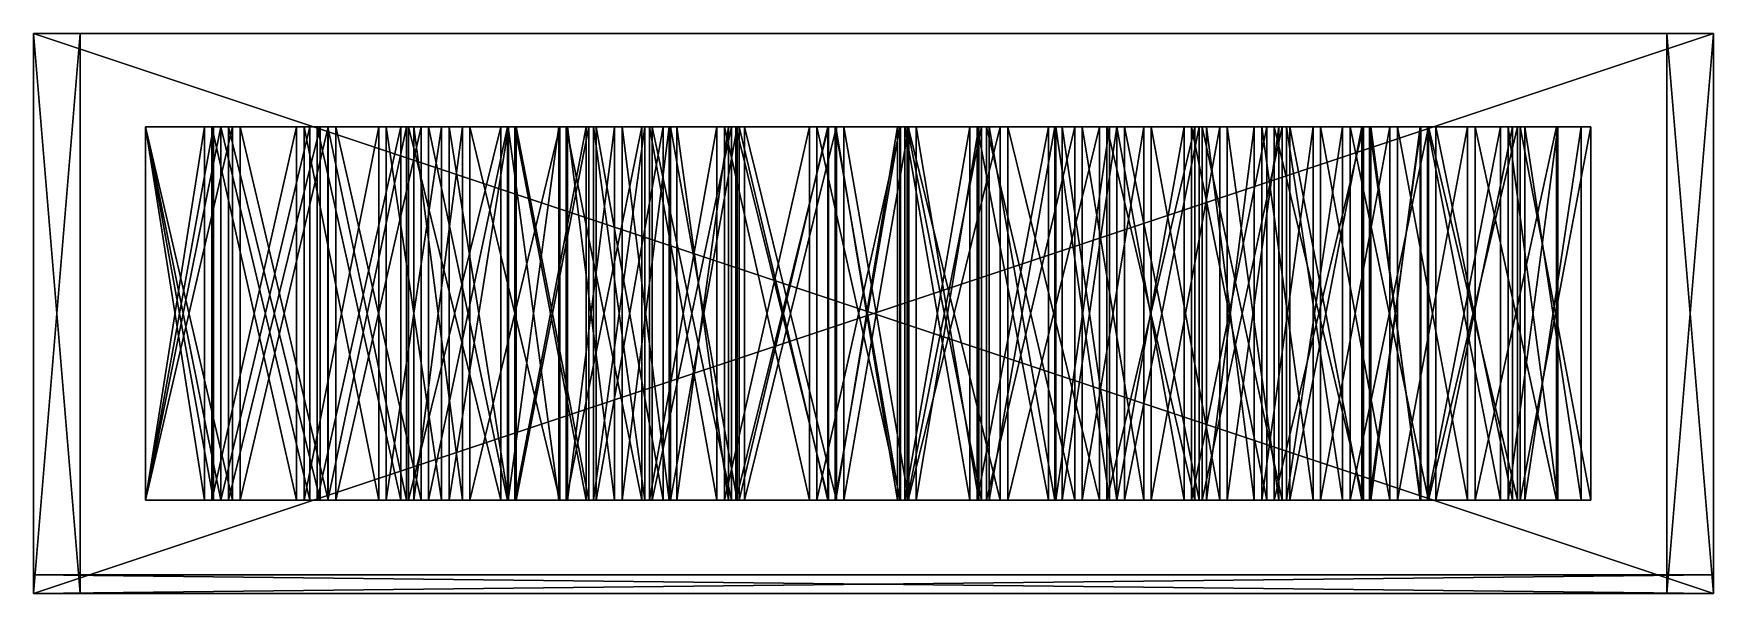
# Model space of a CAD drawing. Header units: metres. Extents: x -0.45 to 0.45, y -0.15 to 0.15.
import ezdxf

# ---------------------------------------------------------------- set-up
doc = ezdxf.new("R2010")
doc.units = ezdxf.units.M
doc.layers.add('XARCH', color=2, linetype='Continuous')

msp = doc.modelspace()

# ---------------------------------------------------------------- linework, layer by layer
at = {"layer": 'XARCH'}
for points in [[(-0.45, -0.15, 1.9), (-0.45, 0.15, 1.9), (-0.45, -0.15)], [(-0.45, -0.15), (-0.45, 0.15, 1.9), (-0.45, 0.15)], [(-0.45, 0.15), (-0.425, -0.15), (-0.45, -0.15)], [(-0.45, -0.15, 1.9), (-0.425, 0.15, 1.9), (-0.45, 0.15, 1.9)], [(-0.425, -0.15, 1.9), (-0.425, 0.15, 1.9), (-0.45, -0.15, 1.9)], [(-0.45, 0.15, 1.9), (-0.425, 0.15, 1.9), (-0.45, 0.15)], [(-0.425, 0.15), (-0.425, -0.15), (-0.45, 0.15)], [(-0.45, 0.15), (-0.425, 0.15, 1.9), (-0.425, 0.15)], [(-0.45, -0.15, 0.0525), (-0.45, 0.15, 0.0525), (-0.45, -0.15, 0.0275)], [(-0.45, -0.15, 0.0275), (-0.45, 0.15, 0.0525), (-0.45, 0.15, 0.0275)], [(-0.45, 0.15, 0.0275), (0.45, -0.15, 0.0275), (-0.45, -0.15, 0.0275)], [(-0.45, -0.15, 0.0525), (0.45, 0.15, 0.0525), (-0.45, 0.15, 0.0525)], [(0.45, -0.15, 0.0525), (0.45, 0.15, 0.0525), (-0.45, -0.15, 0.0525)], [(-0.45, 0.15, 0.0525), (0.45, 0.15, 0.0525), (-0.45, 0.15, 0.0275)], [(0.45, 0.15, 0.0275), (0.45, -0.15, 0.0275), (-0.45, 0.15, 0.0275)], [(-0.45, 0.15, 0.0275), (0.45, 0.15, 0.0525), (0.45, 0.15, 0.0275)], [(-0.45, -0.15, 0.422), (-0.45, 0.15, 0.422), (-0.45, -0.15, 0.397)], [(-0.45, -0.15, 0.397), (-0.45, 0.15, 0.422), (-0.45, 0.15, 0.397)], [(-0.45, 0.15, 0.397), (0.45, -0.15, 0.397), (-0.45, -0.15, 0.397)], [(-0.45, -0.15, 0.422), (0.45, 0.15, 0.422), (-0.45, 0.15, 0.422)], [(0.45, -0.15, 0.422), (0.45, 0.15, 0.422), (-0.45, -0.15, 0.422)], [(-0.45, 0.15, 0.422), (0.45, 0.15, 0.422), (-0.45, 0.15, 0.397)], [(0.45, 0.15, 0.397), (0.45, -0.15, 0.397), (-0.45, 0.15, 0.397)], [(-0.45, 0.15, 0.397), (0.45, 0.15, 0.422), (0.45, 0.15, 0.397)], [(-0.45, -0.15, 0.7915), (-0.45, 0.15, 0.7915), (-0.45, -0.15, 0.7665)], [(-0.45, -0.15, 0.7665), (-0.45, 0.15, 0.7915), (-0.45, 0.15, 0.7665)], [(-0.45, 0.15, 0.7665), (0.45, -0.15, 0.7665), (-0.45, -0.15, 0.7665)], [(-0.45, -0.15, 0.7915), (0.45, 0.15, 0.7915), (-0.45, 0.15, 0.7915)], [(0.45, -0.15, 0.7915), (0.45, 0.15, 0.7915), (-0.45, -0.15, 0.7915)], [(-0.45, 0.15, 0.7915), (0.45, 0.15, 0.7915), (-0.45, 0.15, 0.7665)], [(0.45, 0.15, 0.7665), (0.45, -0.15, 0.7665), (-0.45, 0.15, 0.7665)], [(-0.45, 0.15, 0.7665), (0.45, 0.15, 0.7915), (0.45, 0.15, 0.7665)], [(-0.45, -0.15, 1.161), (-0.45, 0.15, 1.161), (-0.45, -0.15, 1.136)], [(-0.45, -0.15, 1.136), (-0.45, 0.15, 1.161), (-0.45, 0.15, 1.136)], [(-0.45, 0.15, 1.136), (0.45, -0.15, 1.136), (-0.45, -0.15, 1.136)], [(-0.45, -0.15, 1.161), (0.45, 0.15, 1.161), (-0.45, 0.15, 1.161)], [(0.45, -0.15, 1.161), (0.45, 0.15, 1.161), (-0.45, -0.15, 1.161)], [(-0.45, 0.15, 1.161), (0.45, 0.15, 1.161), (-0.45, 0.15, 1.136)], [(0.45, 0.15, 1.136), (0.45, -0.15, 1.136), (-0.45, 0.15, 1.136)], [(-0.45, 0.15, 1.136), (0.45, 0.15, 1.161), (0.45, 0.15, 1.136)], [(-0.45, -0.15, 1.5305), (-0.45, 0.15, 1.5305), (-0.45, -0.15, 1.5055)], [(-0.45, -0.15, 1.5055), (-0.45, 0.15, 1.5305), (-0.45, 0.15, 1.5055)], [(-0.45, 0.15, 1.5055), (0.45, -0.15, 1.5055), (-0.45, -0.15, 1.5055)], [(-0.45, -0.15, 1.5305), (0.45, 0.15, 1.5305), (-0.45, 0.15, 1.5305)], [(0.45, -0.15, 1.5305), (0.45, 0.15, 1.5305), (-0.45, -0.15, 1.5305)], [(-0.45, 0.15, 1.5305), (0.45, 0.15, 1.5305), (-0.45, 0.15, 1.5055)], [(0.45, 0.15, 1.5055), (0.45, -0.15, 1.5055), (-0.45, 0.15, 1.5055)], [(-0.45, 0.15, 1.5055), (0.45, 0.15, 1.5305), (0.45, 0.15, 1.5055)], [(-0.45, -0.15, 1.9), (-0.45, 0.15, 1.9), (-0.45, -0.15, 1.875)], [(-0.45, -0.15, 1.875), (-0.45, 0.15, 1.9), (-0.45, 0.15, 1.875)], [(-0.45, 0.15, 1.875), (0.45, -0.15, 1.875), (-0.45, -0.15, 1.875)], [(-0.45, -0.15, 1.9), (0.45, 0.15, 1.9), (-0.45, 0.15, 1.9)], [(0.45, -0.15, 1.9), (0.45, 0.15, 1.9), (-0.45, -0.15, 1.9)], [(-0.45, 0.15, 1.9), (0.45, 0.15, 1.9), (-0.45, 0.15, 1.875)], [(0.45, 0.15, 1.875), (0.45, -0.15, 1.875), (-0.45, 0.15, 1.875)], [(-0.45, 0.15, 1.875), (0.45, 0.15, 1.9), (0.45, 0.15, 1.875)], [(-0.425, 0.15), (-0.425, -0.15, 1.9), (-0.425, -0.15)], [(-0.425, 0.15, 1.9), (-0.425, -0.15, 1.9), (-0.425, 0.15)], [(0.425, -0.15, 1.9), (0.425, 0.15, 1.9), (0.425, -0.15)], [(0.425, -0.15), (0.425, 0.15, 1.9), (0.425, 0.15)], [(0.425, 0.15), (0.45, -0.15), (0.425, -0.15)], [(0.425, -0.15, 1.9), (0.45, 0.15, 1.9), (0.425, 0.15, 1.9)], [(0.45, -0.15, 1.9), (0.45, 0.15, 1.9), (0.425, -0.15, 1.9)], [(0.425, 0.15, 1.9), (0.45, 0.15, 1.9), (0.425, 0.15)], [(0.45, 0.15), (0.45, -0.15), (0.425, 0.15)], [(0.425, 0.15), (0.45, 0.15, 1.9), (0.45, 0.15)], [(0.45, 0.15), (0.45, -0.15, 1.9), (0.45, -0.15)], [(0.45, 0.15, 1.9), (0.45, -0.15, 1.9), (0.45, 0.15)], [(0.45, 0.15, 0.0275), (0.45, -0.15, 0.0525), (0.45, -0.15, 0.0275)], [(0.45, 0.15, 0.0525), (0.45, -0.15, 0.0525), (0.45, 0.15, 0.0275)], [(0.45, 0.15, 0.397), (0.45, -0.15, 0.422), (0.45, -0.15, 0.397)], [(0.45, 0.15, 0.422), (0.45, -0.15, 0.422), (0.45, 0.15, 0.397)], [(0.45, 0.15, 0.7665), (0.45, -0.15, 0.7915), (0.45, -0.15, 0.7665)], [(0.45, 0.15, 0.7915), (0.45, -0.15, 0.7915), (0.45, 0.15, 0.7665)], [(0.45, 0.15, 1.136), (0.45, -0.15, 1.161), (0.45, -0.15, 1.136)], [(0.45, 0.15, 1.161), (0.45, -0.15, 1.161), (0.45, 0.15, 1.136)], [(0.45, 0.15, 1.5055), (0.45, -0.15, 1.5305), (0.45, -0.15, 1.5055)], [(0.45, 0.15, 1.5305), (0.45, -0.15, 1.5305), (0.45, 0.15, 1.5055)], [(0.45, 0.15, 1.875), (0.45, -0.15, 1.9), (0.45, -0.15, 1.875)], [(0.45, 0.15, 1.9), (0.45, -0.15, 1.9), (0.45, 0.15, 1.875)], [(-0.39, -0.1, 0.2594), (-0.39, 0.1, 0.2594), (-0.39, -0.1, 0.0525)], [(-0.39, -0.1, 0.0525), (-0.39, 0.1, 0.2594), (-0.39, 0.1, 0.0525)], [(-0.39, 0.1, 0.0525), (-0.3585, -0.1, 0.0525), (-0.39, -0.1, 0.0525)], [(-0.39, -0.1, 0.2594), (-0.3585, 0.1, 0.2594), (-0.39, 0.1, 0.2594)], [(-0.3585, -0.1, 0.2594), (-0.3585, 0.1, 0.2594), (-0.39, -0.1, 0.2594)], [(-0.39, 0.1, 0.2594), (-0.3585, 0.1, 0.2594), (-0.39, 0.1, 0.0525)], [(-0.3585, 0.1, 0.0525), (-0.3585, -0.1, 0.0525), (-0.39, 0.1, 0.0525)], [(-0.39, 0.1, 0.0525), (-0.3585, 0.1, 0.2594), (-0.3585, 0.1, 0.0525)], [(-0.39, -0.1, 0.6419), (-0.39, 0.1, 0.6419), (-0.39, -0.1, 0.4225)], [(-0.39, -0.1, 0.4225), (-0.39, 0.1, 0.6419), (-0.39, 0.1, 0.4225)], [(-0.39, 0.1, 0.4225), (-0.3434, -0.1, 0.4225), (-0.39, -0.1, 0.4225)], [(-0.39, -0.1, 0.6419), (-0.3434, 0.1, 0.6419), (-0.39, 0.1, 0.6419)], [(-0.3434, -0.1, 0.6419), (-0.3434, 0.1, 0.6419), (-0.39, -0.1, 0.6419)], [(-0.39, 0.1, 0.6419), (-0.3434, 0.1, 0.6419), (-0.39, 0.1, 0.4225)], [(-0.3434, 0.1, 0.4225), (-0.3434, -0.1, 0.4225), (-0.39, 0.1, 0.4225)], [(-0.39, 0.1, 0.4225), (-0.3434, 0.1, 0.6419), (-0.3434, 0.1, 0.4225)], [(-0.39, -0.1, 1.0181), (-0.39, 0.1, 1.0181), (-0.39, -0.1, 0.7925)], [(-0.39, -0.1, 0.7925), (-0.39, 0.1, 1.0181), (-0.39, 0.1, 0.7925)], [(-0.39, 0.1, 0.7925), (-0.3496, -0.1, 0.7925), (-0.39, -0.1, 0.7925)], [(-0.39, -0.1, 1.0181), (-0.3496, 0.1, 1.0181), (-0.39, 0.1, 1.0181)], [(-0.3496, -0.1, 1.0181), (-0.3496, 0.1, 1.0181), (-0.39, -0.1, 1.0181)], [(-0.39, 0.1, 1.0181), (-0.3496, 0.1, 1.0181), (-0.39, 0.1, 0.7925)], [(-0.3496, 0.1, 0.7925), (-0.3496, -0.1, 0.7925), (-0.39, 0.1, 0.7925)], [(-0.39, 0.1, 0.7925), (-0.3496, 0.1, 1.0181), (-0.3496, 0.1, 0.7925)], [(-0.39, -0.1, 1.4027), (-0.39, 0.1, 1.4027), (-0.39, -0.1, 1.1625)], [(-0.39, -0.1, 1.1625), (-0.39, 0.1, 1.4027), (-0.39, 0.1, 1.1625)], [(-0.39, 0.1, 1.1625), (-0.3536, -0.1, 1.1625), (-0.39, -0.1, 1.1625)], [(-0.39, -0.1, 1.4027), (-0.3536, 0.1, 1.4027), (-0.39, 0.1, 1.4027)], [(-0.3536, -0.1, 1.4027), (-0.3536, 0.1, 1.4027), (-0.39, -0.1, 1.4027)], [(-0.39, 0.1, 1.4027), (-0.3536, 0.1, 1.4027), (-0.39, 0.1, 1.1625)], [(-0.3536, 0.1, 1.1625), (-0.3536, -0.1, 1.1625), (-0.39, 0.1, 1.1625)], [(-0.39, 0.1, 1.1625), (-0.3536, 0.1, 1.4027), (-0.3536, 0.1, 1.1625)], [(-0.3585, 0.1, 0.0525), (-0.3585, -0.1, 0.2594), (-0.3585, -0.1, 0.0525)], [(-0.3585, 0.1, 0.2594), (-0.3585, -0.1, 0.2594), (-0.3585, 0.1, 0.0525)], [(-0.3545, -0.1, 0.2408), (-0.3545, 0.1, 0.2408), (-0.3545, -0.1, 0.0525)], [(-0.3545, -0.1, 0.0525), (-0.3545, 0.1, 0.2408), (-0.3545, 0.1, 0.0525)], [(-0.3545, 0.1, 0.0525), (-0.3091, -0.1, 0.0525), (-0.3545, -0.1, 0.0525)], [(-0.3545, -0.1, 0.2408), (-0.3091, 0.1, 0.2408), (-0.3545, 0.1, 0.2408)], [(-0.3091, -0.1, 0.2408), (-0.3091, 0.1, 0.2408), (-0.3545, -0.1, 0.2408)], [(-0.3545, 0.1, 0.2408), (-0.3091, 0.1, 0.2408), (-0.3545, 0.1, 0.0525)], [(-0.3091, 0.1, 0.0525), (-0.3091, -0.1, 0.0525), (-0.3545, 0.1, 0.0525)], [(-0.3545, 0.1, 0.0525), (-0.3091, 0.1, 0.2408), (-0.3091, 0.1, 0.0525)], [(-0.3536, 0.1, 1.1625), (-0.3536, -0.1, 1.4027), (-0.3536, -0.1, 1.1625)], [(-0.3536, 0.1, 1.4027), (-0.3536, -0.1, 1.4027), (-0.3536, 0.1, 1.1625)], [(-0.3496, 0.1, 0.7925), (-0.3496, -0.1, 1.0181), (-0.3496, -0.1, 0.7925)], [(-0.3496, 0.1, 1.0181), (-0.3496, -0.1, 1.0181), (-0.3496, 0.1, 0.7925)], [(-0.3496, -0.1, 1.4205), (-0.3496, 0.1, 1.4205), (-0.3496, -0.1, 1.1625)], [(-0.3496, -0.1, 1.1625), (-0.3496, 0.1, 1.4205), (-0.3496, 0.1, 1.1625)], [(-0.3496, 0.1, 1.1625), (-0.302, -0.1, 1.1625), (-0.3496, -0.1, 1.1625)], [(-0.3496, -0.1, 1.4205), (-0.302, 0.1, 1.4205), (-0.3496, 0.1, 1.4205)], [(-0.302, -0.1, 1.4205), (-0.302, 0.1, 1.4205), (-0.3496, -0.1, 1.4205)], [(-0.3496, 0.1, 1.4205), (-0.302, 0.1, 1.4205), (-0.3496, 0.1, 1.1625)], [(-0.302, 0.1, 1.1625), (-0.302, -0.1, 1.1625), (-0.3496, 0.1, 1.1625)], [(-0.3496, 0.1, 1.1625), (-0.302, 0.1, 1.4205), (-0.302, 0.1, 1.1625)], [(-0.3456, -0.1, 0.9929), (-0.3456, 0.1, 0.9929), (-0.3456, -0.1, 0.7925)], [(-0.3456, -0.1, 0.7925), (-0.3456, 0.1, 0.9929), (-0.3456, 0.1, 0.7925)], [(-0.3456, 0.1, 0.7925), (-0.2964, -0.1, 0.7925), (-0.3456, -0.1, 0.7925)], [(-0.3456, -0.1, 0.9929), (-0.2964, 0.1, 0.9929), (-0.3456, 0.1, 0.9929)], [(-0.2964, -0.1, 0.9929), (-0.2964, 0.1, 0.9929), (-0.3456, -0.1, 0.9929)], [(-0.3456, 0.1, 0.9929), (-0.2964, 0.1, 0.9929), (-0.3456, 0.1, 0.7925)], [(-0.2964, 0.1, 0.7925), (-0.2964, -0.1, 0.7925), (-0.3456, 0.1, 0.7925)], [(-0.3456, 0.1, 0.7925), (-0.2964, 0.1, 0.9929), (-0.2964, 0.1, 0.7925)], [(-0.3434, 0.1, 0.4225), (-0.3434, -0.1, 0.6419), (-0.3434, -0.1, 0.4225)], [(-0.3434, 0.1, 0.6419), (-0.3434, -0.1, 0.6419), (-0.3434, 0.1, 0.4225)], [(-0.3394, -0.1, 0.6577), (-0.3394, 0.1, 0.6577), (-0.3394, -0.1, 0.4225)], [(-0.3394, -0.1, 0.4225), (-0.3394, 0.1, 0.6577), (-0.3394, 0.1, 0.4225)], [(-0.3394, 0.1, 0.4225), (-0.2921, -0.1, 0.4225), (-0.3394, -0.1, 0.4225)], [(-0.3394, -0.1, 0.6577), (-0.2921, 0.1, 0.6577), (-0.3394, 0.1, 0.6577)], [(-0.2921, -0.1, 0.6577), (-0.2921, 0.1, 0.6577), (-0.3394, -0.1, 0.6577)], [(-0.3394, 0.1, 0.6577), (-0.2921, 0.1, 0.6577), (-0.3394, 0.1, 0.4225)], [(-0.2921, 0.1, 0.4225), (-0.2921, -0.1, 0.4225), (-0.3394, 0.1, 0.4225)], [(-0.3394, 0.1, 0.4225), (-0.2921, 0.1, 0.6577), (-0.2921, 0.1, 0.4225)], [(-0.3091, 0.1, 0.0525), (-0.3091, -0.1, 0.2408), (-0.3091, -0.1, 0.0525)], [(-0.3091, 0.1, 0.2408), (-0.3091, -0.1, 0.2408), (-0.3091, 0.1, 0.0525)], [(-0.3051, -0.1, 0.2981), (-0.3051, 0.1, 0.2981), (-0.3051, -0.1, 0.0525)], [(-0.3051, -0.1, 0.0525), (-0.3051, 0.1, 0.2981), (-0.3051, 0.1, 0.0525)], [(-0.3051, 0.1, 0.0525), (-0.2651, -0.1, 0.0525), (-0.3051, -0.1, 0.0525)], [(-0.3051, -0.1, 0.2981), (-0.2651, 0.1, 0.2981), (-0.3051, 0.1, 0.2981)], [(-0.2651, -0.1, 0.2981), (-0.2651, 0.1, 0.2981), (-0.3051, -0.1, 0.2981)], [(-0.3051, 0.1, 0.2981), (-0.2651, 0.1, 0.2981), (-0.3051, 0.1, 0.0525)], [(-0.2651, 0.1, 0.0525), (-0.2651, -0.1, 0.0525), (-0.3051, 0.1, 0.0525)], [(-0.3051, 0.1, 0.0525), (-0.2651, 0.1, 0.2981), (-0.2651, 0.1, 0.0525)], [(-0.302, 0.1, 1.1625), (-0.302, -0.1, 1.4205), (-0.302, -0.1, 1.1625)], [(-0.302, 0.1, 1.4205), (-0.302, -0.1, 1.4205), (-0.302, 0.1, 1.1625)], [(-0.298, -0.1, 1.3472), (-0.298, 0.1, 1.3472), (-0.298, -0.1, 1.1625)], [(-0.298, -0.1, 1.1625), (-0.298, 0.1, 1.3472), (-0.298, 0.1, 1.1625)], [(-0.298, 0.1, 1.1625), (-0.2532, -0.1, 1.1625), (-0.298, -0.1, 1.1625)], [(-0.298, -0.1, 1.3472), (-0.2532, 0.1, 1.3472), (-0.298, 0.1, 1.3472)], [(-0.2532, -0.1, 1.3472), (-0.2532, 0.1, 1.3472), (-0.298, -0.1, 1.3472)], [(-0.298, 0.1, 1.3472), (-0.2532, 0.1, 1.3472), (-0.298, 0.1, 1.1625)], [(-0.2532, 0.1, 1.1625), (-0.2532, -0.1, 1.1625), (-0.298, 0.1, 1.1625)], [(-0.298, 0.1, 1.1625), (-0.2532, 0.1, 1.3472), (-0.2532, 0.1, 1.1625)], [(-0.2964, 0.1, 0.7925), (-0.2964, -0.1, 0.9929), (-0.2964, -0.1, 0.7925)], [(-0.2964, 0.1, 0.9929), (-0.2964, -0.1, 0.9929), (-0.2964, 0.1, 0.7925)], [(-0.2924, -0.1, 1.0225), (-0.2924, 0.1, 1.0225), (-0.2924, -0.1, 0.7925)], [(-0.2924, -0.1, 0.7925), (-0.2924, 0.1, 1.0225), (-0.2924, 0.1, 0.7925)], [(-0.2924, 0.1, 0.7925), (-0.2502, -0.1, 0.7925), (-0.2924, -0.1, 0.7925)], [(-0.2924, -0.1, 1.0225), (-0.2502, 0.1, 1.0225), (-0.2924, 0.1, 1.0225)], [(-0.2502, -0.1, 1.0225), (-0.2502, 0.1, 1.0225), (-0.2924, -0.1, 1.0225)], [(-0.2924, 0.1, 1.0225), (-0.2502, 0.1, 1.0225), (-0.2924, 0.1, 0.7925)], [(-0.2502, 0.1, 0.7925), (-0.2502, -0.1, 0.7925), (-0.2924, 0.1, 0.7925)], [(-0.2924, 0.1, 0.7925), (-0.2502, 0.1, 1.0225), (-0.2502, 0.1, 0.7925)], [(-0.2921, 0.1, 0.4225), (-0.2921, -0.1, 0.6577), (-0.2921, -0.1, 0.4225)], [(-0.2921, 0.1, 0.6577), (-0.2921, -0.1, 0.6577), (-0.2921, 0.1, 0.4225)], [(-0.2881, -0.1, 0.6473), (-0.2881, 0.1, 0.6473), (-0.2881, -0.1, 0.4225)], [(-0.2881, -0.1, 0.4225), (-0.2881, 0.1, 0.6473), (-0.2881, 0.1, 0.4225)], [(-0.2881, 0.1, 0.4225), (-0.2424, -0.1, 0.4225), (-0.2881, -0.1, 0.4225)], [(-0.2881, -0.1, 0.6473), (-0.2424, 0.1, 0.6473), (-0.2881, 0.1, 0.6473)], [(-0.2424, -0.1, 0.6473), (-0.2424, 0.1, 0.6473), (-0.2881, -0.1, 0.6473)], [(-0.2881, 0.1, 0.6473), (-0.2424, 0.1, 0.6473), (-0.2881, 0.1, 0.4225)], [(-0.2424, 0.1, 0.4225), (-0.2424, -0.1, 0.4225), (-0.2881, 0.1, 0.4225)], [(-0.2881, 0.1, 0.4225), (-0.2424, 0.1, 0.6473), (-0.2424, 0.1, 0.4225)], [(-0.2651, 0.1, 0.0525), (-0.2651, -0.1, 0.2981), (-0.2651, -0.1, 0.0525)], [(-0.2651, 0.1, 0.2981), (-0.2651, -0.1, 0.2981), (-0.2651, 0.1, 0.0525)], [(-0.2611, -0.1, 0.2375), (-0.2611, 0.1, 0.2375), (-0.2611, -0.1, 0.0525)], [(-0.2611, -0.1, 0.0525), (-0.2611, 0.1, 0.2375), (-0.2611, 0.1, 0.0525)], [(-0.2611, 0.1, 0.0525), (-0.2314, -0.1, 0.0525), (-0.2611, -0.1, 0.0525)], [(-0.2611, -0.1, 0.2375), (-0.2314, 0.1, 0.2375), (-0.2611, 0.1, 0.2375)], [(-0.2314, -0.1, 0.2375), (-0.2314, 0.1, 0.2375), (-0.2611, -0.1, 0.2375)], [(-0.2611, 0.1, 0.2375), (-0.2314, 0.1, 0.2375), (-0.2611, 0.1, 0.0525)], [(-0.2314, 0.1, 0.0525), (-0.2314, -0.1, 0.0525), (-0.2611, 0.1, 0.0525)], [(-0.2611, 0.1, 0.0525), (-0.2314, 0.1, 0.2375), (-0.2314, 0.1, 0.0525)], [(-0.2532, 0.1, 1.1625), (-0.2532, -0.1, 1.3472), (-0.2532, -0.1, 1.1625)], [(-0.2532, 0.1, 1.3472), (-0.2532, -0.1, 1.3472), (-0.2532, 0.1, 1.1625)], [(-0.2502, 0.1, 0.7925), (-0.2502, -0.1, 1.0225), (-0.2502, -0.1, 0.7925)], [(-0.2502, 0.1, 1.0225), (-0.2502, -0.1, 1.0225), (-0.2502, 0.1, 0.7925)], [(-0.2492, -0.1, 1.3978), (-0.2492, 0.1, 1.3978), (-0.2492, -0.1, 1.1625)], [(-0.2492, -0.1, 1.1625), (-0.2492, 0.1, 1.3978), (-0.2492, 0.1, 1.1625)], [(-0.2492, 0.1, 1.1625), (-0.1997, -0.1, 1.1625), (-0.2492, -0.1, 1.1625)], [(-0.2492, -0.1, 1.3978), (-0.1997, 0.1, 1.3978), (-0.2492, 0.1, 1.3978)], [(-0.1997, -0.1, 1.3978), (-0.1997, 0.1, 1.3978), (-0.2492, -0.1, 1.3978)], [(-0.2492, 0.1, 1.3978), (-0.1997, 0.1, 1.3978), (-0.2492, 0.1, 1.1625)], [(-0.1997, 0.1, 1.1625), (-0.1997, -0.1, 1.1625), (-0.2492, 0.1, 1.1625)], [(-0.2492, 0.1, 1.1625), (-0.1997, 0.1, 1.3978), (-0.1997, 0.1, 1.1625)], [(-0.2462, -0.1, 0.9992), (-0.2462, 0.1, 0.9992), (-0.2462, -0.1, 0.7925)], [(-0.2462, -0.1, 0.7925), (-0.2462, 0.1, 0.9992), (-0.2462, 0.1, 0.7925)], [(-0.2462, 0.1, 0.7925), (-0.2202, -0.1, 0.7925), (-0.2462, -0.1, 0.7925)], [(-0.2462, -0.1, 0.9992), (-0.2202, 0.1, 0.9992), (-0.2462, 0.1, 0.9992)], [(-0.2202, -0.1, 0.9992), (-0.2202, 0.1, 0.9992), (-0.2462, -0.1, 0.9992)], [(-0.2462, 0.1, 0.9992), (-0.2202, 0.1, 0.9992), (-0.2462, 0.1, 0.7925)], [(-0.2202, 0.1, 0.7925), (-0.2202, -0.1, 0.7925), (-0.2462, 0.1, 0.7925)], [(-0.2462, 0.1, 0.7925), (-0.2202, 0.1, 0.9992), (-0.2202, 0.1, 0.7925)], [(-0.2424, 0.1, 0.4225), (-0.2424, -0.1, 0.6473), (-0.2424, -0.1, 0.4225)], [(-0.2424, 0.1, 0.6473), (-0.2424, -0.1, 0.6473), (-0.2424, 0.1, 0.4225)], [(-0.2384, -0.1, 0.633), (-0.2384, 0.1, 0.633), (-0.2384, -0.1, 0.4225)], [(-0.2384, -0.1, 0.4225), (-0.2384, 0.1, 0.633), (-0.2384, 0.1, 0.4225)], [(-0.2384, 0.1, 0.4225), (-0.1961, -0.1, 0.4225), (-0.2384, -0.1, 0.4225)], [(-0.2384, -0.1, 0.633), (-0.1961, 0.1, 0.633), (-0.2384, 0.1, 0.633)], [(-0.1961, -0.1, 0.633), (-0.1961, 0.1, 0.633), (-0.2384, -0.1, 0.633)], [(-0.2384, 0.1, 0.633), (-0.1961, 0.1, 0.633), (-0.2384, 0.1, 0.4225)], [(-0.1961, 0.1, 0.4225), (-0.1961, -0.1, 0.4225), (-0.2384, 0.1, 0.4225)], [(-0.2384, 0.1, 0.4225), (-0.1961, 0.1, 0.633), (-0.1961, 0.1, 0.4225)], [(-0.2314, 0.1, 0.0525), (-0.2314, -0.1, 0.2375), (-0.2314, -0.1, 0.0525)], [(-0.2314, 0.1, 0.2375), (-0.2314, -0.1, 0.2375), (-0.2314, 0.1, 0.0525)], [(-0.2274, -0.1, 0.2917), (-0.2274, 0.1, 0.2917), (-0.2274, -0.1, 0.0525)], [(-0.2274, -0.1, 0.0525), (-0.2274, 0.1, 0.2917), (-0.2274, 0.1, 0.0525)], [(-0.2274, 0.1, 0.0525), (-0.1955, -0.1, 0.0525), (-0.2274, -0.1, 0.0525)], [(-0.2274, -0.1, 0.2917), (-0.1955, 0.1, 0.2917), (-0.2274, 0.1, 0.2917)], [(-0.1955, -0.1, 0.2917), (-0.1955, 0.1, 0.2917), (-0.2274, -0.1, 0.2917)], [(-0.2274, 0.1, 0.2917), (-0.1955, 0.1, 0.2917), (-0.2274, 0.1, 0.0525)], [(-0.1955, 0.1, 0.0525), (-0.1955, -0.1, 0.0525), (-0.2274, 0.1, 0.0525)], [(-0.2274, 0.1, 0.0525), (-0.1955, 0.1, 0.2917), (-0.1955, 0.1, 0.0525)], [(-0.2202, 0.1, 0.7925), (-0.2202, -0.1, 0.9992), (-0.2202, -0.1, 0.7925)], [(-0.2202, 0.1, 0.9992), (-0.2202, -0.1, 0.9992), (-0.2202, 0.1, 0.7925)], [(-0.2162, -0.1, 1.0431), (-0.2162, 0.1, 1.0431), (-0.2162, -0.1, 0.7925)], [(-0.2162, -0.1, 0.7925), (-0.2162, 0.1, 1.0431), (-0.2162, 0.1, 0.7925)], [(-0.2162, 0.1, 0.7925), (-0.168, -0.1, 0.7925), (-0.2162, -0.1, 0.7925)], [(-0.2162, -0.1, 1.0431), (-0.168, 0.1, 1.0431), (-0.2162, 0.1, 1.0431)], [(-0.168, -0.1, 1.0431), (-0.168, 0.1, 1.0431), (-0.2162, -0.1, 1.0431)], [(-0.2162, 0.1, 1.0431), (-0.168, 0.1, 1.0431), (-0.2162, 0.1, 0.7925)], [(-0.168, 0.1, 0.7925), (-0.168, -0.1, 0.7925), (-0.2162, 0.1, 0.7925)], [(-0.2162, 0.1, 0.7925), (-0.168, 0.1, 1.0431), (-0.168, 0.1, 0.7925)], [(-0.1997, 0.1, 1.1625), (-0.1997, -0.1, 1.3978), (-0.1997, -0.1, 1.1625)], [(-0.1997, 0.1, 1.3978), (-0.1997, -0.1, 1.3978), (-0.1997, 0.1, 1.1625)], [(-0.1961, 0.1, 0.4225), (-0.1961, -0.1, 0.633), (-0.1961, -0.1, 0.4225)], [(-0.1961, 0.1, 0.633), (-0.1961, -0.1, 0.633), (-0.1961, 0.1, 0.4225)], [(-0.1957, -0.1, 1.3654), (-0.1957, 0.1, 1.3654), (-0.1957, -0.1, 1.1625)], [(-0.1957, -0.1, 1.1625), (-0.1957, 0.1, 1.3654), (-0.1957, 0.1, 1.1625)], [(-0.1957, 0.1, 1.1625), (-0.1686, -0.1, 1.1625), (-0.1957, -0.1, 1.1625)], [(-0.1957, -0.1, 1.3654), (-0.1686, 0.1, 1.3654), (-0.1957, 0.1, 1.3654)], [(-0.1686, -0.1, 1.3654), (-0.1686, 0.1, 1.3654), (-0.1957, -0.1, 1.3654)], [(-0.1957, 0.1, 1.3654), (-0.1686, 0.1, 1.3654), (-0.1957, 0.1, 1.1625)], [(-0.1686, 0.1, 1.1625), (-0.1686, -0.1, 1.1625), (-0.1957, 0.1, 1.1625)], [(-0.1957, 0.1, 1.1625), (-0.1686, 0.1, 1.3654), (-0.1686, 0.1, 1.1625)], [(-0.1955, 0.1, 0.0525), (-0.1955, -0.1, 0.2917), (-0.1955, -0.1, 0.0525)], [(-0.1955, 0.1, 0.2917), (-0.1955, -0.1, 0.2917), (-0.1955, 0.1, 0.0525)], [(-0.1921, -0.1, 0.622), (-0.1921, 0.1, 0.622), (-0.1921, -0.1, 0.4225)], [(-0.1921, -0.1, 0.4225), (-0.1921, 0.1, 0.622), (-0.1921, 0.1, 0.4225)], [(-0.1921, 0.1, 0.4225), (-0.154, -0.1, 0.4225), (-0.1921, -0.1, 0.4225)], [(-0.1921, -0.1, 0.622), (-0.154, 0.1, 0.622), (-0.1921, 0.1, 0.622)], [(-0.154, -0.1, 0.622), (-0.154, 0.1, 0.622), (-0.1921, -0.1, 0.622)], [(-0.1921, 0.1, 0.622), (-0.154, 0.1, 0.622), (-0.1921, 0.1, 0.4225)], [(-0.154, 0.1, 0.4225), (-0.154, -0.1, 0.4225), (-0.1921, 0.1, 0.4225)], [(-0.1921, 0.1, 0.4225), (-0.154, 0.1, 0.622), (-0.154, 0.1, 0.4225)], [(-0.1915, -0.1, 0.246), (-0.1915, 0.1, 0.246), (-0.1915, -0.1, 0.0525)], [(-0.1915, -0.1, 0.0525), (-0.1915, 0.1, 0.246), (-0.1915, 0.1, 0.0525)], [(-0.1915, 0.1, 0.0525), (-0.1525, -0.1, 0.0525), (-0.1915, -0.1, 0.0525)], [(-0.1915, -0.1, 0.246), (-0.1525, 0.1, 0.246), (-0.1915, 0.1, 0.246)], [(-0.1525, -0.1, 0.246), (-0.1525, 0.1, 0.246), (-0.1915, -0.1, 0.246)], [(-0.1915, 0.1, 0.246), (-0.1525, 0.1, 0.246), (-0.1915, 0.1, 0.0525)], [(-0.1525, 0.1, 0.0525), (-0.1525, -0.1, 0.0525), (-0.1915, 0.1, 0.0525)], [(-0.1915, 0.1, 0.0525), (-0.1525, 0.1, 0.246), (-0.1525, 0.1, 0.0525)], [(-0.1686, 0.1, 1.1625), (-0.1686, -0.1, 1.3654), (-0.1686, -0.1, 1.1625)], [(-0.1686, 0.1, 1.3654), (-0.1686, -0.1, 1.3654), (-0.1686, 0.1, 1.1625)], [(-0.168, 0.1, 0.7925), (-0.168, -0.1, 1.0431), (-0.168, -0.1, 0.7925)], [(-0.168, 0.1, 1.0431), (-0.168, -0.1, 1.0431), (-0.168, 0.1, 0.7925)], [(-0.1646, -0.1, 1.3772), (-0.1646, 0.1, 1.3772), (-0.1646, -0.1, 1.1625)], [(-0.1646, -0.1, 1.1625), (-0.1646, 0.1, 1.3772), (-0.1646, 0.1, 1.1625)], [(-0.1646, 0.1, 1.1625), (-0.1241, -0.1, 1.1625), (-0.1646, -0.1, 1.1625)], [(-0.1646, -0.1, 1.3772), (-0.1241, 0.1, 1.3772), (-0.1646, 0.1, 1.3772)], [(-0.1241, -0.1, 1.3772), (-0.1241, 0.1, 1.3772), (-0.1646, -0.1, 1.3772)], [(-0.1646, 0.1, 1.3772), (-0.1241, 0.1, 1.3772), (-0.1646, 0.1, 1.1625)], [(-0.1241, 0.1, 1.1625), (-0.1241, -0.1, 1.1625), (-0.1646, 0.1, 1.1625)], [(-0.1646, 0.1, 1.1625), (-0.1241, 0.1, 1.3772), (-0.1241, 0.1, 1.1625)], [(-0.164, -0.1, 0.9992), (-0.164, 0.1, 0.9992), (-0.164, -0.1, 0.7925)], [(-0.164, -0.1, 0.7925), (-0.164, 0.1, 0.9992), (-0.164, 0.1, 0.7925)], [(-0.164, 0.1, 0.7925), (-0.1387, -0.1, 0.7925), (-0.164, -0.1, 0.7925)], [(-0.164, -0.1, 0.9992), (-0.1387, 0.1, 0.9992), (-0.164, 0.1, 0.9992)], [(-0.1387, -0.1, 0.9992), (-0.1387, 0.1, 0.9992), (-0.164, -0.1, 0.9992)], [(-0.164, 0.1, 0.9992), (-0.1387, 0.1, 0.9992), (-0.164, 0.1, 0.7925)], [(-0.1387, 0.1, 0.7925), (-0.1387, -0.1, 0.7925), (-0.164, 0.1, 0.7925)], [(-0.164, 0.1, 0.7925), (-0.1387, 0.1, 0.9992), (-0.1387, 0.1, 0.7925)], [(-0.154, 0.1, 0.4225), (-0.154, -0.1, 0.622), (-0.154, -0.1, 0.4225)], [(-0.154, 0.1, 0.622), (-0.154, -0.1, 0.622), (-0.154, 0.1, 0.4225)], [(-0.1525, 0.1, 0.0525), (-0.1525, -0.1, 0.246), (-0.1525, -0.1, 0.0525)], [(-0.1525, 0.1, 0.246), (-0.1525, -0.1, 0.246), (-0.1525, 0.1, 0.0525)], [(-0.15, -0.1, 0.606), (-0.15, 0.1, 0.606), (-0.15, -0.1, 0.4225)], [(-0.15, -0.1, 0.4225), (-0.15, 0.1, 0.606), (-0.15, 0.1, 0.4225)], [(-0.15, 0.1, 0.4225), (-0.1225, -0.1, 0.4225), (-0.15, -0.1, 0.4225)], [(-0.15, -0.1, 0.606), (-0.1225, 0.1, 0.606), (-0.15, 0.1, 0.606)], [(-0.1225, -0.1, 0.606), (-0.1225, 0.1, 0.606), (-0.15, -0.1, 0.606)], [(-0.15, 0.1, 0.606), (-0.1225, 0.1, 0.606), (-0.15, 0.1, 0.4225)], [(-0.1225, 0.1, 0.4225), (-0.1225, -0.1, 0.4225), (-0.15, 0.1, 0.4225)], [(-0.15, 0.1, 0.4225), (-0.1225, 0.1, 0.606), (-0.1225, 0.1, 0.4225)], [(-0.1485, -0.1, 0.2927), (-0.1485, 0.1, 0.2927), (-0.1485, -0.1, 0.0525)], [(-0.1485, -0.1, 0.0525), (-0.1485, 0.1, 0.2927), (-0.1485, 0.1, 0.0525)], [(-0.1485, 0.1, 0.0525), (-0.1127, -0.1, 0.0525), (-0.1485, -0.1, 0.0525)], [(-0.1485, -0.1, 0.2927), (-0.1127, 0.1, 0.2927), (-0.1485, 0.1, 0.2927)], [(-0.1127, -0.1, 0.2927), (-0.1127, 0.1, 0.2927), (-0.1485, -0.1, 0.2927)], [(-0.1485, 0.1, 0.2927), (-0.1127, 0.1, 0.2927), (-0.1485, 0.1, 0.0525)], [(-0.1127, 0.1, 0.0525), (-0.1127, -0.1, 0.0525), (-0.1485, 0.1, 0.0525)], [(-0.1485, 0.1, 0.0525), (-0.1127, 0.1, 0.2927), (-0.1127, 0.1, 0.0525)], [(-0.1387, 0.1, 0.7925), (-0.1387, -0.1, 0.9992), (-0.1387, -0.1, 0.7925)], [(-0.1387, 0.1, 0.9992), (-0.1387, -0.1, 0.9992), (-0.1387, 0.1, 0.7925)], [(-0.1347, -0.1, 1.047), (-0.1347, 0.1, 1.047), (-0.1347, -0.1, 0.7925)], [(-0.1347, -0.1, 0.7925), (-0.1347, 0.1, 1.047), (-0.1347, 0.1, 0.7925)], [(-0.1347, 0.1, 0.7925), (-0.1094, -0.1, 0.7925), (-0.1347, -0.1, 0.7925)], [(-0.1347, -0.1, 1.047), (-0.1094, 0.1, 1.047), (-0.1347, 0.1, 1.047)], [(-0.1094, -0.1, 1.047), (-0.1094, 0.1, 1.047), (-0.1347, -0.1, 1.047)], [(-0.1347, 0.1, 1.047), (-0.1094, 0.1, 1.047), (-0.1347, 0.1, 0.7925)], [(-0.1094, 0.1, 0.7925), (-0.1094, -0.1, 0.7925), (-0.1347, 0.1, 0.7925)], [(-0.1347, 0.1, 0.7925), (-0.1094, 0.1, 1.047), (-0.1094, 0.1, 0.7925)], [(-0.1241, 0.1, 1.1625), (-0.1241, -0.1, 1.3772), (-0.1241, -0.1, 1.1625)], [(-0.1241, 0.1, 1.3772), (-0.1241, -0.1, 1.3772), (-0.1241, 0.1, 1.1625)], [(-0.1225, 0.1, 0.4225), (-0.1225, -0.1, 0.606), (-0.1225, -0.1, 0.4225)], [(-0.1225, 0.1, 0.606), (-0.1225, -0.1, 0.606), (-0.1225, 0.1, 0.4225)], [(-0.1201, -0.1, 1.4149), (-0.1201, 0.1, 1.4149), (-0.1201, -0.1, 1.1625)], [(-0.1201, -0.1, 1.1625), (-0.1201, 0.1, 1.4149), (-0.1201, 0.1, 1.1625)], [(-0.1201, 0.1, 1.1625), (-0.0839, -0.1, 1.1625), (-0.1201, -0.1, 1.1625)], [(-0.1201, -0.1, 1.4149), (-0.0839, 0.1, 1.4149), (-0.1201, 0.1, 1.4149)], [(-0.0839, -0.1, 1.4149), (-0.0839, 0.1, 1.4149), (-0.1201, -0.1, 1.4149)], [(-0.1201, 0.1, 1.4149), (-0.0839, 0.1, 1.4149), (-0.1201, 0.1, 1.1625)], [(-0.0839, 0.1, 1.1625), (-0.0839, -0.1, 1.1625), (-0.1201, 0.1, 1.1625)], [(-0.1201, 0.1, 1.1625), (-0.0839, 0.1, 1.4149), (-0.0839, 0.1, 1.1625)], [(-0.1185, -0.1, 0.6436), (-0.1185, 0.1, 0.6436), (-0.1185, -0.1, 0.4225)], [(-0.1185, -0.1, 0.4225), (-0.1185, 0.1, 0.6436), (-0.1185, 0.1, 0.4225)], [(-0.1185, 0.1, 0.4225), (-0.076, -0.1, 0.4225), (-0.1185, -0.1, 0.4225)], [(-0.1185, -0.1, 0.6436), (-0.076, 0.1, 0.6436), (-0.1185, 0.1, 0.6436)], [(-0.076, -0.1, 0.6436), (-0.076, 0.1, 0.6436), (-0.1185, -0.1, 0.6436)], [(-0.1185, 0.1, 0.6436), (-0.076, 0.1, 0.6436), (-0.1185, 0.1, 0.4225)], [(-0.076, 0.1, 0.4225), (-0.076, -0.1, 0.4225), (-0.1185, 0.1, 0.4225)], [(-0.1185, 0.1, 0.4225), (-0.076, 0.1, 0.6436), (-0.076, 0.1, 0.4225)], [(-0.1127, 0.1, 0.0525), (-0.1127, -0.1, 0.2927), (-0.1127, -0.1, 0.0525)], [(-0.1127, 0.1, 0.2927), (-0.1127, -0.1, 0.2927), (-0.1127, 0.1, 0.0525)], [(-0.1094, 0.1, 0.7925), (-0.1094, -0.1, 1.047), (-0.1094, -0.1, 0.7925)], [(-0.1094, 0.1, 1.047), (-0.1094, -0.1, 1.047), (-0.1094, 0.1, 0.7925)], [(-0.1087, -0.1, 0.2895), (-0.1087, 0.1, 0.2895), (-0.1087, -0.1, 0.0525)], [(-0.1087, -0.1, 0.0525), (-0.1087, 0.1, 0.2895), (-0.1087, 0.1, 0.0525)], [(-0.1087, 0.1, 0.0525), (-0.0731, -0.1, 0.0525), (-0.1087, -0.1, 0.0525)], [(-0.1087, -0.1, 0.2895), (-0.0731, 0.1, 0.2895), (-0.1087, 0.1, 0.2895)], [(-0.0731, -0.1, 0.2895), (-0.0731, 0.1, 0.2895), (-0.1087, -0.1, 0.2895)], [(-0.1087, 0.1, 0.2895), (-0.0731, 0.1, 0.2895), (-0.1087, 0.1, 0.0525)], [(-0.0731, 0.1, 0.0525), (-0.0731, -0.1, 0.0525), (-0.1087, 0.1, 0.0525)], [(-0.1087, 0.1, 0.0525), (-0.0731, 0.1, 0.2895), (-0.0731, 0.1, 0.0525)], [(-0.1054, -0.1, 0.9777), (-0.1054, 0.1, 0.9777), (-0.1054, -0.1, 0.7925)], [(-0.1054, -0.1, 0.7925), (-0.1054, 0.1, 0.9777), (-0.1054, 0.1, 0.7925)], [(-0.1054, 0.1, 0.7925), (-0.0777, -0.1, 0.7925), (-0.1054, -0.1, 0.7925)], [(-0.1054, -0.1, 0.9777), (-0.0777, 0.1, 0.9777), (-0.1054, 0.1, 0.9777)], [(-0.0777, -0.1, 0.9777), (-0.0777, 0.1, 0.9777), (-0.1054, -0.1, 0.9777)], [(-0.1054, 0.1, 0.9777), (-0.0777, 0.1, 0.9777), (-0.1054, 0.1, 0.7925)], [(-0.0777, 0.1, 0.7925), (-0.0777, -0.1, 0.7925), (-0.1054, 0.1, 0.7925)], [(-0.1054, 0.1, 0.7925), (-0.0777, 0.1, 0.9777), (-0.0777, 0.1, 0.7925)], [(-0.0839, 0.1, 1.1625), (-0.0839, -0.1, 1.4149), (-0.0839, -0.1, 1.1625)], [(-0.0839, 0.1, 1.4149), (-0.0839, -0.1, 1.4149), (-0.0839, 0.1, 1.1625)], [(-0.0799, -0.1, 1.3917), (-0.0799, 0.1, 1.3917), (-0.0799, -0.1, 1.1625)], [(-0.0799, -0.1, 1.1625), (-0.0799, 0.1, 1.3917), (-0.0799, 0.1, 1.1625)], [(-0.0799, 0.1, 1.1625), (-0.0343, -0.1, 1.1625), (-0.0799, -0.1, 1.1625)], [(-0.0799, -0.1, 1.3917), (-0.0343, 0.1, 1.3917), (-0.0799, 0.1, 1.3917)], [(-0.0343, -0.1, 1.3917), (-0.0343, 0.1, 1.3917), (-0.0799, -0.1, 1.3917)], [(-0.0799, 0.1, 1.3917), (-0.0343, 0.1, 1.3917), (-0.0799, 0.1, 1.1625)], [(-0.0343, 0.1, 1.1625), (-0.0343, -0.1, 1.1625), (-0.0799, 0.1, 1.1625)], [(-0.0799, 0.1, 1.1625), (-0.0343, 0.1, 1.3917), (-0.0343, 0.1, 1.1625)], [(-0.0777, 0.1, 0.7925), (-0.0777, -0.1, 0.9777), (-0.0777, -0.1, 0.7925)], [(-0.0777, 0.1, 0.9777), (-0.0777, -0.1, 0.9777), (-0.0777, 0.1, 0.7925)], [(-0.076, 0.1, 0.4225), (-0.076, -0.1, 0.6436), (-0.076, -0.1, 0.4225)], [(-0.076, 0.1, 0.6436), (-0.076, -0.1, 0.6436), (-0.076, 0.1, 0.4225)], [(-0.0737, -0.1, 1.0126), (-0.0737, 0.1, 1.0126), (-0.0737, -0.1, 0.7925)], [(-0.0737, -0.1, 0.7925), (-0.0737, 0.1, 1.0126), (-0.0737, 0.1, 0.7925)], [(-0.0737, 0.1, 0.7925), (-0.0241, -0.1, 0.7925), (-0.0737, -0.1, 0.7925)], [(-0.0737, -0.1, 1.0126), (-0.0241, 0.1, 1.0126), (-0.0737, 0.1, 1.0126)], [(-0.0241, -0.1, 1.0126), (-0.0241, 0.1, 1.0126), (-0.0737, -0.1, 1.0126)], [(-0.0737, 0.1, 1.0126), (-0.0241, 0.1, 1.0126), (-0.0737, 0.1, 0.7925)], [(-0.0241, 0.1, 0.7925), (-0.0241, -0.1, 0.7925), (-0.0737, 0.1, 0.7925)], [(-0.0737, 0.1, 0.7925), (-0.0241, 0.1, 1.0126), (-0.0241, 0.1, 0.7925)], [(-0.0731, 0.1, 0.0525), (-0.0731, -0.1, 0.2895), (-0.0731, -0.1, 0.0525)], [(-0.0731, 0.1, 0.2895), (-0.0731, -0.1, 0.2895), (-0.0731, 0.1, 0.0525)], [(-0.072, -0.1, 0.6777), (-0.072, 0.1, 0.6777), (-0.072, -0.1, 0.4225)], [(-0.072, -0.1, 0.4225), (-0.072, 0.1, 0.6777), (-0.072, 0.1, 0.4225)], [(-0.072, 0.1, 0.4225), (-0.0245, -0.1, 0.4225), (-0.072, -0.1, 0.4225)], [(-0.072, -0.1, 0.6777), (-0.0245, 0.1, 0.6777), (-0.072, 0.1, 0.6777)], [(-0.0245, -0.1, 0.6777), (-0.0245, 0.1, 0.6777), (-0.072, -0.1, 0.6777)], [(-0.072, 0.1, 0.6777), (-0.0245, 0.1, 0.6777), (-0.072, 0.1, 0.4225)], [(-0.0245, 0.1, 0.4225), (-0.0245, -0.1, 0.4225), (-0.072, 0.1, 0.4225)], [(-0.072, 0.1, 0.4225), (-0.0245, 0.1, 0.6777), (-0.0245, 0.1, 0.4225)], [(-0.0691, -0.1, 0.294), (-0.0691, 0.1, 0.294), (-0.0691, -0.1, 0.0525)], [(-0.0691, -0.1, 0.0525), (-0.0691, 0.1, 0.294), (-0.0691, 0.1, 0.0525)], [(-0.0691, 0.1, 0.0525), (-0.0199, -0.1, 0.0525), (-0.0691, -0.1, 0.0525)], [(-0.0691, -0.1, 0.294), (-0.0199, 0.1, 0.294), (-0.0691, 0.1, 0.294)], [(-0.0199, -0.1, 0.294), (-0.0199, 0.1, 0.294), (-0.0691, -0.1, 0.294)], [(-0.0691, 0.1, 0.294), (-0.0199, 0.1, 0.294), (-0.0691, 0.1, 0.0525)], [(-0.0199, 0.1, 0.0525), (-0.0199, -0.1, 0.0525), (-0.0691, 0.1, 0.0525)], [(-0.0691, 0.1, 0.0525), (-0.0199, 0.1, 0.294), (-0.0199, 0.1, 0.0525)], [(-0.0343, 0.1, 1.1625), (-0.0343, -0.1, 1.3917), (-0.0343, -0.1, 1.1625)], [(-0.0343, 0.1, 1.3917), (-0.0343, -0.1, 1.3917), (-0.0343, 0.1, 1.1625)], [(-0.0303, -0.1, 1.379), (-0.0303, 0.1, 1.379), (-0.0303, -0.1, 1.1625)], [(-0.0303, -0.1, 1.1625), (-0.0303, 0.1, 1.379), (-0.0303, 0.1, 1.1625)], [(-0.0303, 0.1, 1.1625), (0.0145, -0.1, 1.1625), (-0.0303, -0.1, 1.1625)], [(-0.0303, -0.1, 1.379), (0.0145, 0.1, 1.379), (-0.0303, 0.1, 1.379)], [(0.0145, -0.1, 1.379), (0.0145, 0.1, 1.379), (-0.0303, -0.1, 1.379)], [(-0.0303, 0.1, 1.379), (0.0145, 0.1, 1.379), (-0.0303, 0.1, 1.1625)], [(0.0145, 0.1, 1.1625), (0.0145, -0.1, 1.1625), (-0.0303, 0.1, 1.1625)], [(-0.0303, 0.1, 1.1625), (0.0145, 0.1, 1.379), (0.0145, 0.1, 1.1625)], [(-0.0245, 0.1, 0.4225), (-0.0245, -0.1, 0.6777), (-0.0245, -0.1, 0.4225)], [(-0.0245, 0.1, 0.6777), (-0.0245, -0.1, 0.6777), (-0.0245, 0.1, 0.4225)], [(-0.0241, 0.1, 0.7925), (-0.0241, -0.1, 1.0126), (-0.0241, -0.1, 0.7925)], [(-0.0241, 0.1, 1.0126), (-0.0241, -0.1, 1.0126), (-0.0241, 0.1, 0.7925)], [(-0.0205, -0.1, 0.6901), (-0.0205, 0.1, 0.6901), (-0.0205, -0.1, 0.4225)], [(-0.0205, -0.1, 0.4225), (-0.0205, 0.1, 0.6901), (-0.0205, 0.1, 0.4225)], [(-0.0205, 0.1, 0.4225), (0.0141, -0.1, 0.4225), (-0.0205, -0.1, 0.4225)], [(-0.0205, -0.1, 0.6901), (0.0141, 0.1, 0.6901), (-0.0205, 0.1, 0.6901)], [(0.0141, -0.1, 0.6901), (0.0141, 0.1, 0.6901), (-0.0205, -0.1, 0.6901)], [(-0.0205, 0.1, 0.6901), (0.0141, 0.1, 0.6901), (-0.0205, 0.1, 0.4225)], [(0.0141, 0.1, 0.4225), (0.0141, -0.1, 0.4225), (-0.0205, 0.1, 0.4225)], [(-0.0205, 0.1, 0.4225), (0.0141, 0.1, 0.6901), (0.0141, 0.1, 0.4225)], [(-0.0201, -0.1, 0.9769), (-0.0201, 0.1, 0.9769), (-0.0201, -0.1, 0.7925)], [(-0.0201, -0.1, 0.7925), (-0.0201, 0.1, 0.9769), (-0.0201, 0.1, 0.7925)], [(-0.0201, 0.1, 0.7925), (0.0128, -0.1, 0.7925), (-0.0201, -0.1, 0.7925)], [(-0.0201, -0.1, 0.9769), (0.0128, 0.1, 0.9769), (-0.0201, 0.1, 0.9769)], [(0.0128, -0.1, 0.9769), (0.0128, 0.1, 0.9769), (-0.0201, -0.1, 0.9769)], [(-0.0201, 0.1, 0.9769), (0.0128, 0.1, 0.9769), (-0.0201, 0.1, 0.7925)], [(0.0128, 0.1, 0.7925), (0.0128, -0.1, 0.7925), (-0.0201, 0.1, 0.7925)], [(-0.0201, 0.1, 0.7925), (0.0128, 0.1, 0.9769), (0.0128, 0.1, 0.7925)], [(-0.0199, 0.1, 0.0525), (-0.0199, -0.1, 0.294), (-0.0199, -0.1, 0.0525)], [(-0.0199, 0.1, 0.294), (-0.0199, -0.1, 0.294), (-0.0199, 0.1, 0.0525)], [(-0.0159, -0.1, 0.2494), (-0.0159, 0.1, 0.2494), (-0.0159, -0.1, 0.0525)], [(-0.0159, -0.1, 0.0525), (-0.0159, 0.1, 0.2494), (-0.0159, 0.1, 0.0525)], [(-0.0159, 0.1, 0.0525), (0.0189, -0.1, 0.0525), (-0.0159, -0.1, 0.0525)], [(-0.0159, -0.1, 0.2494), (0.0189, 0.1, 0.2494), (-0.0159, 0.1, 0.2494)], [(0.0189, -0.1, 0.2494), (0.0189, 0.1, 0.2494), (-0.0159, -0.1, 0.2494)], [(-0.0159, 0.1, 0.2494), (0.0189, 0.1, 0.2494), (-0.0159, 0.1, 0.0525)], [(0.0189, 0.1, 0.0525), (0.0189, -0.1, 0.0525), (-0.0159, 0.1, 0.0525)], [(-0.0159, 0.1, 0.0525), (0.0189, 0.1, 0.2494), (0.0189, 0.1, 0.0525)], [(0.0128, 0.1, 0.7925), (0.0128, -0.1, 0.9769), (0.0128, -0.1, 0.7925)], [(0.0128, 0.1, 0.9769), (0.0128, -0.1, 0.9769), (0.0128, 0.1, 0.7925)], [(0.0141, 0.1, 0.4225), (0.0141, -0.1, 0.6901), (0.0141, -0.1, 0.4225)], [(0.0141, 0.1, 0.6901), (0.0141, -0.1, 0.6901), (0.0141, 0.1, 0.4225)], [(0.0145, 0.1, 1.1625), (0.0145, -0.1, 1.379), (0.0145, -0.1, 1.1625)], [(0.0145, 0.1, 1.379), (0.0145, -0.1, 1.379), (0.0145, 0.1, 1.1625)], [(0.0168, -0.1, 1.0054), (0.0168, 0.1, 1.0054), (0.0168, -0.1, 0.7925)], [(0.0168, -0.1, 0.7925), (0.0168, 0.1, 1.0054), (0.0168, 0.1, 0.7925)], [(0.0168, 0.1, 0.7925), (0.0516, -0.1, 0.7925), (0.0168, -0.1, 0.7925)], [(0.0168, -0.1, 1.0054), (0.0516, 0.1, 1.0054), (0.0168, 0.1, 1.0054)], [(0.0516, -0.1, 1.0054), (0.0516, 0.1, 1.0054), (0.0168, -0.1, 1.0054)], [(0.0168, 0.1, 1.0054), (0.0516, 0.1, 1.0054), (0.0168, 0.1, 0.7925)], [(0.0516, 0.1, 0.7925), (0.0516, -0.1, 0.7925), (0.0168, 0.1, 0.7925)], [(0.0168, 0.1, 0.7925), (0.0516, 0.1, 1.0054), (0.0516, 0.1, 0.7925)], [(0.0181, -0.1, 0.6714), (0.0181, 0.1, 0.6714), (0.0181, -0.1, 0.4225)], [(0.0181, -0.1, 0.4225), (0.0181, 0.1, 0.6714), (0.0181, 0.1, 0.4225)], [(0.0181, 0.1, 0.4225), (0.0579, -0.1, 0.4225), (0.0181, -0.1, 0.4225)], [(0.0181, -0.1, 0.6714), (0.0579, 0.1, 0.6714), (0.0181, 0.1, 0.6714)], [(0.0579, -0.1, 0.6714), (0.0579, 0.1, 0.6714), (0.0181, -0.1, 0.6714)], [(0.0181, 0.1, 0.6714), (0.0579, 0.1, 0.6714), (0.0181, 0.1, 0.4225)], [(0.0579, 0.1, 0.4225), (0.0579, -0.1, 0.4225), (0.0181, 0.1, 0.4225)], [(0.0181, 0.1, 0.4225), (0.0579, 0.1, 0.6714), (0.0579, 0.1, 0.4225)], [(0.0185, -0.1, 1.397), (0.0185, 0.1, 1.397), (0.0185, -0.1, 1.1625)], [(0.0185, -0.1, 1.1625), (0.0185, 0.1, 1.397), (0.0185, 0.1, 1.1625)], [(0.0185, 0.1, 1.1625), (0.0679, -0.1, 1.1625), (0.0185, -0.1, 1.1625)], [(0.0185, -0.1, 1.397), (0.0679, 0.1, 1.397), (0.0185, 0.1, 1.397)], [(0.0679, -0.1, 1.397), (0.0679, 0.1, 1.397), (0.0185, -0.1, 1.397)], [(0.0185, 0.1, 1.397), (0.0679, 0.1, 1.397), (0.0185, 0.1, 1.1625)], [(0.0679, 0.1, 1.1625), (0.0679, -0.1, 1.1625), (0.0185, 0.1, 1.1625)], [(0.0185, 0.1, 1.1625), (0.0679, 0.1, 1.397), (0.0679, 0.1, 1.1625)], [(0.0189, 0.1, 0.0525), (0.0189, -0.1, 0.2494), (0.0189, -0.1, 0.0525)], [(0.0189, 0.1, 0.2494), (0.0189, -0.1, 0.2494), (0.0189, 0.1, 0.0525)], [(0.0229, -0.1, 0.2785), (0.0229, 0.1, 0.2785), (0.0229, -0.1, 0.0525)], [(0.0229, -0.1, 0.0525), (0.0229, 0.1, 0.2785), (0.0229, 0.1, 0.0525)], [(0.0229, 0.1, 0.0525), (0.0565, -0.1, 0.0525), (0.0229, -0.1, 0.0525)], [(0.0229, -0.1, 0.2785), (0.0565, 0.1, 0.2785), (0.0229, 0.1, 0.2785)], [(0.0565, -0.1, 0.2785), (0.0565, 0.1, 0.2785), (0.0229, -0.1, 0.2785)], [(0.0229, 0.1, 0.2785), (0.0565, 0.1, 0.2785), (0.0229, 0.1, 0.0525)], [(0.0565, 0.1, 0.0525), (0.0565, -0.1, 0.0525), (0.0229, 0.1, 0.0525)], [(0.0229, 0.1, 0.0525), (0.0565, 0.1, 0.2785), (0.0565, 0.1, 0.0525)], [(0.0516, 0.1, 0.7925), (0.0516, -0.1, 1.0054), (0.0516, -0.1, 0.7925)], [(0.0516, 0.1, 1.0054), (0.0516, -0.1, 1.0054), (0.0516, 0.1, 0.7925)], [(0.0556, -0.1, 0.9731), (0.0556, 0.1, 0.9731), (0.0556, -0.1, 0.7925)], [(0.0556, -0.1, 0.7925), (0.0556, 0.1, 0.9731), (0.0556, 0.1, 0.7925)], [(0.0556, 0.1, 0.7925), (0.0937, -0.1, 0.7925), (0.0556, -0.1, 0.7925)], [(0.0556, -0.1, 0.9731), (0.0937, 0.1, 0.9731), (0.0556, 0.1, 0.9731)], [(0.0937, -0.1, 0.9731), (0.0937, 0.1, 0.9731), (0.0556, -0.1, 0.9731)], [(0.0556, 0.1, 0.9731), (0.0937, 0.1, 0.9731), (0.0556, 0.1, 0.7925)], [(0.0937, 0.1, 0.7925), (0.0937, -0.1, 0.7925), (0.0556, 0.1, 0.7925)], [(0.0556, 0.1, 0.7925), (0.0937, 0.1, 0.9731), (0.0937, 0.1, 0.7925)], [(0.0565, 0.1, 0.0525), (0.0565, -0.1, 0.2785), (0.0565, -0.1, 0.0525)], [(0.0565, 0.1, 0.2785), (0.0565, -0.1, 0.2785), (0.0565, 0.1, 0.0525)], [(0.0579, 0.1, 0.4225), (0.0579, -0.1, 0.6714), (0.0579, -0.1, 0.4225)], [(0.0579, 0.1, 0.6714), (0.0579, -0.1, 0.6714), (0.0579, 0.1, 0.4225)], [(0.0605, -0.1, 0.3023), (0.0605, 0.1, 0.3023), (0.0605, -0.1, 0.0525)], [(0.0605, -0.1, 0.0525), (0.0605, 0.1, 0.3023), (0.0605, 0.1, 0.0525)], [(0.0605, 0.1, 0.0525), (0.1078, -0.1, 0.0525), (0.0605, -0.1, 0.0525)], [(0.0605, -0.1, 0.3023), (0.1078, 0.1, 0.3023), (0.0605, 0.1, 0.3023)], [(0.1078, -0.1, 0.3023), (0.1078, 0.1, 0.3023), (0.0605, -0.1, 0.3023)], [(0.0605, 0.1, 0.3023), (0.1078, 0.1, 0.3023), (0.0605, 0.1, 0.0525)], [(0.1078, 0.1, 0.0525), (0.1078, -0.1, 0.0525), (0.0605, 0.1, 0.0525)], [(0.0605, 0.1, 0.0525), (0.1078, 0.1, 0.3023), (0.1078, 0.1, 0.0525)], [(0.0619, -0.1, 0.6202), (0.0619, 0.1, 0.6202), (0.0619, -0.1, 0.4225)], [(0.0619, -0.1, 0.4225), (0.0619, 0.1, 0.6202), (0.0619, 0.1, 0.4225)], [(0.0619, 0.1, 0.4225), (0.0971, -0.1, 0.4225), (0.0619, -0.1, 0.4225)], [(0.0619, -0.1, 0.6202), (0.0971, 0.1, 0.6202), (0.0619, 0.1, 0.6202)], [(0.0971, -0.1, 0.6202), (0.0971, 0.1, 0.6202), (0.0619, -0.1, 0.6202)], [(0.0619, 0.1, 0.6202), (0.0971, 0.1, 0.6202), (0.0619, 0.1, 0.4225)], [(0.0971, 0.1, 0.4225), (0.0971, -0.1, 0.4225), (0.0619, 0.1, 0.4225)], [(0.0619, 0.1, 0.4225), (0.0971, 0.1, 0.6202), (0.0971, 0.1, 0.4225)], [(0.0679, 0.1, 1.1625), (0.0679, -0.1, 1.397), (0.0679, -0.1, 1.1625)], [(0.0679, 0.1, 1.397), (0.0679, -0.1, 1.397), (0.0679, 0.1, 1.1625)], [(0.0719, -0.1, 1.3465), (0.0719, 0.1, 1.3465), (0.0719, -0.1, 1.1625)], [(0.0719, -0.1, 1.1625), (0.0719, 0.1, 1.3465), (0.0719, 0.1, 1.1625)], [(0.0719, 0.1, 1.1625), (0.1211, -0.1, 1.1625), (0.0719, -0.1, 1.1625)], [(0.0719, -0.1, 1.3465), (0.1211, 0.1, 1.3465), (0.0719, 0.1, 1.3465)], [(0.1211, -0.1, 1.3465), (0.1211, 0.1, 1.3465), (0.0719, -0.1, 1.3465)], [(0.0719, 0.1, 1.3465), (0.1211, 0.1, 1.3465), (0.0719, 0.1, 1.1625)], [(0.1211, 0.1, 1.1625), (0.1211, -0.1, 1.1625), (0.0719, 0.1, 1.1625)], [(0.0719, 0.1, 1.1625), (0.1211, 0.1, 1.3465), (0.1211, 0.1, 1.1625)], [(0.0937, 0.1, 0.7925), (0.0937, -0.1, 0.9731), (0.0937, -0.1, 0.7925)], [(0.0937, 0.1, 0.9731), (0.0937, -0.1, 0.9731), (0.0937, 0.1, 0.7925)], [(0.0971, 0.1, 0.4225), (0.0971, -0.1, 0.6202), (0.0971, -0.1, 0.4225)], [(0.0971, 0.1, 0.6202), (0.0971, -0.1, 0.6202), (0.0971, 0.1, 0.4225)], [(0.0977, -0.1, 0.9914), (0.0977, 0.1, 0.9914), (0.0977, -0.1, 0.7925)], [(0.0977, -0.1, 0.7925), (0.0977, 0.1, 0.9914), (0.0977, 0.1, 0.7925)], [(0.0977, 0.1, 0.7925), (0.1264, -0.1, 0.7925), (0.0977, -0.1, 0.7925)], [(0.0977, -0.1, 0.9914), (0.1264, 0.1, 0.9914), (0.0977, 0.1, 0.9914)], [(0.1264, -0.1, 0.9914), (0.1264, 0.1, 0.9914), (0.0977, -0.1, 0.9914)], [(0.0977, 0.1, 0.9914), (0.1264, 0.1, 0.9914), (0.0977, 0.1, 0.7925)], [(0.1264, 0.1, 0.7925), (0.1264, -0.1, 0.7925), (0.0977, 0.1, 0.7925)], [(0.0977, 0.1, 0.7925), (0.1264, 0.1, 0.9914), (0.1264, 0.1, 0.7925)], [(0.1011, -0.1, 0.6188), (0.1011, 0.1, 0.6188), (0.1011, -0.1, 0.4225)], [(0.1011, -0.1, 0.4225), (0.1011, 0.1, 0.6188), (0.1011, 0.1, 0.4225)], [(0.1011, 0.1, 0.4225), (0.1304, -0.1, 0.4225), (0.1011, -0.1, 0.4225)], [(0.1011, -0.1, 0.6188), (0.1304, 0.1, 0.6188), (0.1011, 0.1, 0.6188)], [(0.1304, -0.1, 0.6188), (0.1304, 0.1, 0.6188), (0.1011, -0.1, 0.6188)], [(0.1011, 0.1, 0.6188), (0.1304, 0.1, 0.6188), (0.1011, 0.1, 0.4225)], [(0.1304, 0.1, 0.4225), (0.1304, -0.1, 0.4225), (0.1011, 0.1, 0.4225)], [(0.1011, 0.1, 0.4225), (0.1304, 0.1, 0.6188), (0.1304, 0.1, 0.4225)], [(0.1078, 0.1, 0.0525), (0.1078, -0.1, 0.3023), (0.1078, -0.1, 0.0525)], [(0.1078, 0.1, 0.3023), (0.1078, -0.1, 0.3023), (0.1078, 0.1, 0.0525)], [(0.1118, -0.1, 0.3157), (0.1118, 0.1, 0.3157), (0.1118, -0.1, 0.0525)], [(0.1118, -0.1, 0.0525), (0.1118, 0.1, 0.3157), (0.1118, 0.1, 0.0525)], [(0.1118, 0.1, 0.0525), (0.1448, -0.1, 0.0525), (0.1118, -0.1, 0.0525)], [(0.1118, -0.1, 0.3157), (0.1448, 0.1, 0.3157), (0.1118, 0.1, 0.3157)], [(0.1448, -0.1, 0.3157), (0.1448, 0.1, 0.3157), (0.1118, -0.1, 0.3157)], [(0.1118, 0.1, 0.3157), (0.1448, 0.1, 0.3157), (0.1118, 0.1, 0.0525)], [(0.1448, 0.1, 0.0525), (0.1448, -0.1, 0.0525), (0.1118, 0.1, 0.0525)], [(0.1118, 0.1, 0.0525), (0.1448, 0.1, 0.3157), (0.1448, 0.1, 0.0525)], [(0.1211, 0.1, 1.1625), (0.1211, -0.1, 1.3465), (0.1211, -0.1, 1.1625)], [(0.1211, 0.1, 1.3465), (0.1211, -0.1, 1.3465), (0.1211, 0.1, 1.1625)], [(0.1251, -0.1, 1.3928), (0.1251, 0.1, 1.3928), (0.1251, -0.1, 1.1625)], [(0.1251, -0.1, 1.1625), (0.1251, 0.1, 1.3928), (0.1251, 0.1, 1.1625)], [(0.1251, 0.1, 1.1625), (0.1721, -0.1, 1.1625), (0.1251, -0.1, 1.1625)], [(0.1251, -0.1, 1.3928), (0.1721, 0.1, 1.3928), (0.1251, 0.1, 1.3928)], [(0.1721, -0.1, 1.3928), (0.1721, 0.1, 1.3928), (0.1251, -0.1, 1.3928)], [(0.1251, 0.1, 1.3928), (0.1721, 0.1, 1.3928), (0.1251, 0.1, 1.1625)], [(0.1721, 0.1, 1.1625), (0.1721, -0.1, 1.1625), (0.1251, 0.1, 1.1625)], [(0.1251, 0.1, 1.1625), (0.1721, 0.1, 1.3928), (0.1721, 0.1, 1.1625)], [(0.1264, 0.1, 0.7925), (0.1264, -0.1, 0.9914), (0.1264, -0.1, 0.7925)], [(0.1264, 0.1, 0.9914), (0.1264, -0.1, 0.9914), (0.1264, 0.1, 0.7925)], [(0.1304, 0.1, 0.4225), (0.1304, -0.1, 0.6188), (0.1304, -0.1, 0.4225)], [(0.1304, 0.1, 0.6188), (0.1304, -0.1, 0.6188), (0.1304, 0.1, 0.4225)], [(0.1304, -0.1, 0.9997), (0.1304, 0.1, 0.9997), (0.1304, -0.1, 0.7925)], [(0.1304, -0.1, 0.7925), (0.1304, 0.1, 0.9997), (0.1304, 0.1, 0.7925)], [(0.1304, 0.1, 0.7925), (0.1664, -0.1, 0.7925), (0.1304, -0.1, 0.7925)], [(0.1304, -0.1, 0.9997), (0.1664, 0.1, 0.9997), (0.1304, 0.1, 0.9997)], [(0.1664, -0.1, 0.9997), (0.1664, 0.1, 0.9997), (0.1304, -0.1, 0.9997)], [(0.1304, 0.1, 0.9997), (0.1664, 0.1, 0.9997), (0.1304, 0.1, 0.7925)], [(0.1664, 0.1, 0.7925), (0.1664, -0.1, 0.7925), (0.1304, 0.1, 0.7925)], [(0.1304, 0.1, 0.7925), (0.1664, 0.1, 0.9997), (0.1664, 0.1, 0.7925)], [(0.1344, -0.1, 0.6126), (0.1344, 0.1, 0.6126), (0.1344, -0.1, 0.4225)], [(0.1344, -0.1, 0.4225), (0.1344, 0.1, 0.6126), (0.1344, 0.1, 0.4225)], [(0.1344, 0.1, 0.4225), (0.1745, -0.1, 0.4225), (0.1344, -0.1, 0.4225)], [(0.1344, -0.1, 0.6126), (0.1745, 0.1, 0.6126), (0.1344, 0.1, 0.6126)], [(0.1745, -0.1, 0.6126), (0.1745, 0.1, 0.6126), (0.1344, -0.1, 0.6126)], [(0.1344, 0.1, 0.6126), (0.1745, 0.1, 0.6126), (0.1344, 0.1, 0.4225)], [(0.1745, 0.1, 0.4225), (0.1745, -0.1, 0.4225), (0.1344, 0.1, 0.4225)], [(0.1344, 0.1, 0.4225), (0.1745, 0.1, 0.6126), (0.1745, 0.1, 0.4225)], [(0.1448, 0.1, 0.0525), (0.1448, -0.1, 0.3157), (0.1448, -0.1, 0.0525)], [(0.1448, 0.1, 0.3157), (0.1448, -0.1, 0.3157), (0.1448, 0.1, 0.0525)], [(0.1488, -0.1, 0.2949), (0.1488, 0.1, 0.2949), (0.1488, -0.1, 0.0525)], [(0.1488, -0.1, 0.0525), (0.1488, 0.1, 0.2949), (0.1488, 0.1, 0.0525)], [(0.1488, 0.1, 0.0525), (0.1855, -0.1, 0.0525), (0.1488, -0.1, 0.0525)], [(0.1488, -0.1, 0.2949), (0.1855, 0.1, 0.2949), (0.1488, 0.1, 0.2949)], [(0.1855, -0.1, 0.2949), (0.1855, 0.1, 0.2949), (0.1488, -0.1, 0.2949)], [(0.1488, 0.1, 0.2949), (0.1855, 0.1, 0.2949), (0.1488, 0.1, 0.0525)], [(0.1855, 0.1, 0.0525), (0.1855, -0.1, 0.0525), (0.1488, 0.1, 0.0525)], [(0.1488, 0.1, 0.0525), (0.1855, 0.1, 0.2949), (0.1855, 0.1, 0.0525)], [(0.1664, 0.1, 0.7925), (0.1664, -0.1, 0.9997), (0.1664, -0.1, 0.7925)], [(0.1664, 0.1, 0.9997), (0.1664, -0.1, 0.9997), (0.1664, 0.1, 0.7925)], [(0.1704, -0.1, 0.9982), (0.1704, 0.1, 0.9982), (0.1704, -0.1, 0.7925)], [(0.1704, -0.1, 0.7925), (0.1704, 0.1, 0.9982), (0.1704, 0.1, 0.7925)], [(0.1704, 0.1, 0.7925), (0.2107, -0.1, 0.7925), (0.1704, -0.1, 0.7925)], [(0.1704, -0.1, 0.9982), (0.2107, 0.1, 0.9982), (0.1704, 0.1, 0.9982)], [(0.2107, -0.1, 0.9982), (0.2107, 0.1, 0.9982), (0.1704, -0.1, 0.9982)], [(0.1704, 0.1, 0.9982), (0.2107, 0.1, 0.9982), (0.1704, 0.1, 0.7925)], [(0.2107, 0.1, 0.7925), (0.2107, -0.1, 0.7925), (0.1704, 0.1, 0.7925)], [(0.1704, 0.1, 0.7925), (0.2107, 0.1, 0.9982), (0.2107, 0.1, 0.7925)], [(0.1721, 0.1, 1.1625), (0.1721, -0.1, 1.3928), (0.1721, -0.1, 1.1625)], [(0.1721, 0.1, 1.3928), (0.1721, -0.1, 1.3928), (0.1721, 0.1, 1.1625)], [(0.1745, 0.1, 0.4225), (0.1745, -0.1, 0.6126), (0.1745, -0.1, 0.4225)], [(0.1745, 0.1, 0.6126), (0.1745, -0.1, 0.6126), (0.1745, 0.1, 0.4225)], [(0.1761, -0.1, 1.3598), (0.1761, 0.1, 1.3598), (0.1761, -0.1, 1.1625)], [(0.1761, -0.1, 1.1625), (0.1761, 0.1, 1.3598), (0.1761, 0.1, 1.1625)], [(0.1761, 0.1, 1.1625), (0.219, -0.1, 1.1625), (0.1761, -0.1, 1.1625)], [(0.1761, -0.1, 1.3598), (0.219, 0.1, 1.3598), (0.1761, 0.1, 1.3598)], [(0.219, -0.1, 1.3598), (0.219, 0.1, 1.3598), (0.1761, -0.1, 1.3598)], [(0.1761, 0.1, 1.3598), (0.219, 0.1, 1.3598), (0.1761, 0.1, 1.1625)], [(0.219, 0.1, 1.1625), (0.219, -0.1, 1.1625), (0.1761, 0.1, 1.1625)], [(0.1761, 0.1, 1.1625), (0.219, 0.1, 1.3598), (0.219, 0.1, 1.1625)], [(0.1785, -0.1, 0.6775), (0.1785, 0.1, 0.6775), (0.1785, -0.1, 0.4225)], [(0.1785, -0.1, 0.4225), (0.1785, 0.1, 0.6775), (0.1785, 0.1, 0.4225)], [(0.1785, 0.1, 0.4225), (0.204, -0.1, 0.4225), (0.1785, -0.1, 0.4225)], [(0.1785, -0.1, 0.6775), (0.204, 0.1, 0.6775), (0.1785, 0.1, 0.6775)], [(0.204, -0.1, 0.6775), (0.204, 0.1, 0.6775), (0.1785, -0.1, 0.6775)], [(0.1785, 0.1, 0.6775), (0.204, 0.1, 0.6775), (0.1785, 0.1, 0.4225)], [(0.204, 0.1, 0.4225), (0.204, -0.1, 0.4225), (0.1785, 0.1, 0.4225)], [(0.1785, 0.1, 0.4225), (0.204, 0.1, 0.6775), (0.204, 0.1, 0.4225)], [(0.1855, 0.1, 0.0525), (0.1855, -0.1, 0.2949), (0.1855, -0.1, 0.0525)], [(0.1855, 0.1, 0.2949), (0.1855, -0.1, 0.2949), (0.1855, 0.1, 0.0525)], [(0.1895, -0.1, 0.2419), (0.1895, 0.1, 0.2419), (0.1895, -0.1, 0.0525)], [(0.1895, -0.1, 0.0525), (0.1895, 0.1, 0.2419), (0.1895, 0.1, 0.0525)], [(0.1895, 0.1, 0.0525), (0.2172, -0.1, 0.0525), (0.1895, -0.1, 0.0525)], [(0.1895, -0.1, 0.2419), (0.2172, 0.1, 0.2419), (0.1895, 0.1, 0.2419)], [(0.2172, -0.1, 0.2419), (0.2172, 0.1, 0.2419), (0.1895, -0.1, 0.2419)], [(0.1895, 0.1, 0.2419), (0.2172, 0.1, 0.2419), (0.1895, 0.1, 0.0525)], [(0.2172, 0.1, 0.0525), (0.2172, -0.1, 0.0525), (0.1895, 0.1, 0.0525)], [(0.1895, 0.1, 0.0525), (0.2172, 0.1, 0.2419), (0.2172, 0.1, 0.0525)], [(0.204, 0.1, 0.4225), (0.204, -0.1, 0.6775), (0.204, -0.1, 0.4225)], [(0.204, 0.1, 0.6775), (0.204, -0.1, 0.6775), (0.204, 0.1, 0.4225)], [(0.208, -0.1, 0.6431), (0.208, 0.1, 0.6431), (0.208, -0.1, 0.4225)], [(0.208, -0.1, 0.4225), (0.208, 0.1, 0.6431), (0.208, 0.1, 0.4225)], [(0.208, 0.1, 0.4225), (0.2355, -0.1, 0.4225), (0.208, -0.1, 0.4225)], [(0.208, -0.1, 0.6431), (0.2355, 0.1, 0.6431), (0.208, 0.1, 0.6431)], [(0.2355, -0.1, 0.6431), (0.2355, 0.1, 0.6431), (0.208, -0.1, 0.6431)], [(0.208, 0.1, 0.6431), (0.2355, 0.1, 0.6431), (0.208, 0.1, 0.4225)], [(0.2355, 0.1, 0.4225), (0.2355, -0.1, 0.4225), (0.208, 0.1, 0.4225)], [(0.208, 0.1, 0.4225), (0.2355, 0.1, 0.6431), (0.2355, 0.1, 0.4225)], [(0.2107, 0.1, 0.7925), (0.2107, -0.1, 0.9982), (0.2107, -0.1, 0.7925)], [(0.2107, 0.1, 0.9982), (0.2107, -0.1, 0.9982), (0.2107, 0.1, 0.7925)], [(0.2147, -0.1, 1.0591), (0.2147, 0.1, 1.0591), (0.2147, -0.1, 0.7925)], [(0.2147, -0.1, 0.7925), (0.2147, 0.1, 1.0591), (0.2147, 0.1, 0.7925)], [(0.2147, 0.1, 0.7925), (0.2625, -0.1, 0.7925), (0.2147, -0.1, 0.7925)], [(0.2147, -0.1, 1.0591), (0.2625, 0.1, 1.0591), (0.2147, 0.1, 1.0591)], [(0.2625, -0.1, 1.0591), (0.2625, 0.1, 1.0591), (0.2147, -0.1, 1.0591)], [(0.2147, 0.1, 1.0591), (0.2625, 0.1, 1.0591), (0.2147, 0.1, 0.7925)], [(0.2625, 0.1, 0.7925), (0.2625, -0.1, 0.7925), (0.2147, 0.1, 0.7925)], [(0.2147, 0.1, 0.7925), (0.2625, 0.1, 1.0591), (0.2625, 0.1, 0.7925)], [(0.2172, 0.1, 0.0525), (0.2172, -0.1, 0.2419), (0.2172, -0.1, 0.0525)], [(0.2172, 0.1, 0.2419), (0.2172, -0.1, 0.2419), (0.2172, 0.1, 0.0525)], [(0.219, 0.1, 1.1625), (0.219, -0.1, 1.3598), (0.219, -0.1, 1.1625)], [(0.219, 0.1, 1.3598), (0.219, -0.1, 1.3598), (0.219, 0.1, 1.1625)], [(0.2212, -0.1, 0.3121), (0.2212, 0.1, 0.3121), (0.2212, -0.1, 0.0525)], [(0.2212, -0.1, 0.0525), (0.2212, 0.1, 0.3121), (0.2212, 0.1, 0.0525)], [(0.2212, 0.1, 0.0525), (0.2513, -0.1, 0.0525), (0.2212, -0.1, 0.0525)], [(0.2212, -0.1, 0.3121), (0.2513, 0.1, 0.3121), (0.2212, 0.1, 0.3121)], [(0.2513, -0.1, 0.3121), (0.2513, 0.1, 0.3121), (0.2212, -0.1, 0.3121)], [(0.2212, 0.1, 0.3121), (0.2513, 0.1, 0.3121), (0.2212, 0.1, 0.0525)], [(0.2513, 0.1, 0.0525), (0.2513, -0.1, 0.0525), (0.2212, 0.1, 0.0525)], [(0.2212, 0.1, 0.0525), (0.2513, 0.1, 0.3121), (0.2513, 0.1, 0.0525)], [(0.223, -0.1, 1.3685), (0.223, 0.1, 1.3685), (0.223, -0.1, 1.1625)], [(0.223, -0.1, 1.1625), (0.223, 0.1, 1.3685), (0.223, 0.1, 1.1625)], [(0.223, 0.1, 1.1625), (0.2617, -0.1, 1.1625), (0.223, -0.1, 1.1625)], [(0.223, -0.1, 1.3685), (0.2617, 0.1, 1.3685), (0.223, 0.1, 1.3685)], [(0.2617, -0.1, 1.3685), (0.2617, 0.1, 1.3685), (0.223, -0.1, 1.3685)], [(0.223, 0.1, 1.3685), (0.2617, 0.1, 1.3685), (0.223, 0.1, 1.1625)], [(0.2617, 0.1, 1.1625), (0.2617, -0.1, 1.1625), (0.223, 0.1, 1.1625)], [(0.223, 0.1, 1.1625), (0.2617, 0.1, 1.3685), (0.2617, 0.1, 1.1625)], [(0.2355, 0.1, 0.4225), (0.2355, -0.1, 0.6431), (0.2355, -0.1, 0.4225)], [(0.2355, 0.1, 0.6431), (0.2355, -0.1, 0.6431), (0.2355, 0.1, 0.4225)], [(0.2395, -0.1, 0.6583), (0.2395, 0.1, 0.6583), (0.2395, -0.1, 0.4225)], [(0.2395, -0.1, 0.4225), (0.2395, 0.1, 0.6583), (0.2395, 0.1, 0.4225)], [(0.2395, 0.1, 0.4225), (0.2767, -0.1, 0.4225), (0.2395, -0.1, 0.4225)], [(0.2395, -0.1, 0.6583), (0.2767, 0.1, 0.6583), (0.2395, 0.1, 0.6583)], [(0.2767, -0.1, 0.6583), (0.2767, 0.1, 0.6583), (0.2395, -0.1, 0.6583)], [(0.2395, 0.1, 0.6583), (0.2767, 0.1, 0.6583), (0.2395, 0.1, 0.4225)], [(0.2767, 0.1, 0.4225), (0.2767, -0.1, 0.4225), (0.2395, 0.1, 0.4225)], [(0.2395, 0.1, 0.4225), (0.2767, 0.1, 0.6583), (0.2767, 0.1, 0.4225)], [(0.2513, 0.1, 0.0525), (0.2513, -0.1, 0.3121), (0.2513, -0.1, 0.0525)], [(0.2513, 0.1, 0.3121), (0.2513, -0.1, 0.3121), (0.2513, 0.1, 0.0525)], [(0.2553, -0.1, 0.3089), (0.2553, 0.1, 0.3089), (0.2553, -0.1, 0.0525)], [(0.2553, -0.1, 0.0525), (0.2553, 0.1, 0.3089), (0.2553, 0.1, 0.0525)], [(0.2553, 0.1, 0.0525), (0.2973, -0.1, 0.0525), (0.2553, -0.1, 0.0525)], [(0.2553, -0.1, 0.3089), (0.2973, 0.1, 0.3089), (0.2553, 0.1, 0.3089)], [(0.2973, -0.1, 0.3089), (0.2973, 0.1, 0.3089), (0.2553, -0.1, 0.3089)], [(0.2553, 0.1, 0.3089), (0.2973, 0.1, 0.3089), (0.2553, 0.1, 0.0525)], [(0.2973, 0.1, 0.0525), (0.2973, -0.1, 0.0525), (0.2553, 0.1, 0.0525)], [(0.2553, 0.1, 0.0525), (0.2973, 0.1, 0.3089), (0.2973, 0.1, 0.0525)], [(0.2617, 0.1, 1.1625), (0.2617, -0.1, 1.3685), (0.2617, -0.1, 1.1625)], [(0.2617, 0.1, 1.3685), (0.2617, -0.1, 1.3685), (0.2617, 0.1, 1.1625)], [(0.2625, 0.1, 0.7925), (0.2625, -0.1, 1.0591), (0.2625, -0.1, 0.7925)], [(0.2625, 0.1, 1.0591), (0.2625, -0.1, 1.0591), (0.2625, 0.1, 0.7925)], [(0.2657, -0.1, 1.3428), (0.2657, 0.1, 1.3428), (0.2657, -0.1, 1.1625)], [(0.2657, -0.1, 1.1625), (0.2657, 0.1, 1.3428), (0.2657, 0.1, 1.1625)], [(0.2657, 0.1, 1.1625), (0.2933, -0.1, 1.1625), (0.2657, -0.1, 1.1625)], [(0.2657, -0.1, 1.3428), (0.2933, 0.1, 1.3428), (0.2657, 0.1, 1.3428)], [(0.2933, -0.1, 1.3428), (0.2933, 0.1, 1.3428), (0.2657, -0.1, 1.3428)], [(0.2657, 0.1, 1.3428), (0.2933, 0.1, 1.3428), (0.2657, 0.1, 1.1625)], [(0.2933, 0.1, 1.1625), (0.2933, -0.1, 1.1625), (0.2657, 0.1, 1.1625)], [(0.2657, 0.1, 1.1625), (0.2933, 0.1, 1.3428), (0.2933, 0.1, 1.1625)], [(0.2665, -0.1, 0.9913), (0.2665, 0.1, 0.9913), (0.2665, -0.1, 0.7925)], [(0.2665, -0.1, 0.7925), (0.2665, 0.1, 0.9913), (0.2665, 0.1, 0.7925)], [(0.2665, 0.1, 0.7925), (0.2929, -0.1, 0.7925), (0.2665, -0.1, 0.7925)], [(0.2665, -0.1, 0.9913), (0.2929, 0.1, 0.9913), (0.2665, 0.1, 0.9913)], [(0.2929, -0.1, 0.9913), (0.2929, 0.1, 0.9913), (0.2665, -0.1, 0.9913)], [(0.2665, 0.1, 0.9913), (0.2929, 0.1, 0.9913), (0.2665, 0.1, 0.7925)], [(0.2929, 0.1, 0.7925), (0.2929, -0.1, 0.7925), (0.2665, 0.1, 0.7925)], [(0.2665, 0.1, 0.7925), (0.2929, 0.1, 0.9913), (0.2929, 0.1, 0.7925)], [(0.2767, 0.1, 0.4225), (0.2767, -0.1, 0.6583), (0.2767, -0.1, 0.4225)], [(0.2767, 0.1, 0.6583), (0.2767, -0.1, 0.6583), (0.2767, 0.1, 0.4225)], [(0.2807, -0.1, 0.6869), (0.2807, 0.1, 0.6869), (0.2807, -0.1, 0.4225)], [(0.2807, -0.1, 0.4225), (0.2807, 0.1, 0.6869), (0.2807, 0.1, 0.4225)], [(0.2807, 0.1, 0.4225), (0.3183, -0.1, 0.4225), (0.2807, -0.1, 0.4225)], [(0.2807, -0.1, 0.6869), (0.3183, 0.1, 0.6869), (0.2807, 0.1, 0.6869)], [(0.3183, -0.1, 0.6869), (0.3183, 0.1, 0.6869), (0.2807, -0.1, 0.6869)], [(0.2807, 0.1, 0.6869), (0.3183, 0.1, 0.6869), (0.2807, 0.1, 0.4225)], [(0.3183, 0.1, 0.4225), (0.3183, -0.1, 0.4225), (0.2807, 0.1, 0.4225)], [(0.2807, 0.1, 0.4225), (0.3183, 0.1, 0.6869), (0.3183, 0.1, 0.4225)], [(0.2929, 0.1, 0.7925), (0.2929, -0.1, 0.9913), (0.2929, -0.1, 0.7925)], [(0.2929, 0.1, 0.9913), (0.2929, -0.1, 0.9913), (0.2929, 0.1, 0.7925)], [(0.2933, 0.1, 1.1625), (0.2933, -0.1, 1.3428), (0.2933, -0.1, 1.1625)], [(0.2933, 0.1, 1.3428), (0.2933, -0.1, 1.3428), (0.2933, 0.1, 1.1625)], [(0.2969, -0.1, 1.0419), (0.2969, 0.1, 1.0419), (0.2969, -0.1, 0.7925)], [(0.2969, -0.1, 0.7925), (0.2969, 0.1, 1.0419), (0.2969, 0.1, 0.7925)], [(0.2969, 0.1, 0.7925), (0.336, -0.1, 0.7925), (0.2969, -0.1, 0.7925)], [(0.2969, -0.1, 1.0419), (0.336, 0.1, 1.0419), (0.2969, 0.1, 1.0419)], [(0.336, -0.1, 1.0419), (0.336, 0.1, 1.0419), (0.2969, -0.1, 1.0419)], [(0.2969, 0.1, 1.0419), (0.336, 0.1, 1.0419), (0.2969, 0.1, 0.7925)], [(0.336, 0.1, 0.7925), (0.336, -0.1, 0.7925), (0.2969, 0.1, 0.7925)], [(0.2969, 0.1, 0.7925), (0.336, 0.1, 1.0419), (0.336, 0.1, 0.7925)], [(0.2973, 0.1, 0.0525), (0.2973, -0.1, 0.3089), (0.2973, -0.1, 0.0525)], [(0.2973, 0.1, 0.3089), (0.2973, -0.1, 0.3089), (0.2973, 0.1, 0.0525)], [(0.2973, -0.1, 1.4029), (0.2973, 0.1, 1.4029), (0.2973, -0.1, 1.1625)], [(0.2973, -0.1, 1.1625), (0.2973, 0.1, 1.4029), (0.2973, 0.1, 1.1625)], [(0.2973, 0.1, 1.1625), (0.345, -0.1, 1.1625), (0.2973, -0.1, 1.1625)], [(0.2973, -0.1, 1.4029), (0.345, 0.1, 1.4029), (0.2973, 0.1, 1.4029)], [(0.345, -0.1, 1.4029), (0.345, 0.1, 1.4029), (0.2973, -0.1, 1.4029)], [(0.2973, 0.1, 1.4029), (0.345, 0.1, 1.4029), (0.2973, 0.1, 1.1625)], [(0.345, 0.1, 1.1625), (0.345, -0.1, 1.1625), (0.2973, 0.1, 1.1625)], [(0.2973, 0.1, 1.1625), (0.345, 0.1, 1.4029), (0.345, 0.1, 1.1625)], [(0.3013, -0.1, 0.2691), (0.3013, 0.1, 0.2691), (0.3013, -0.1, 0.0525)], [(0.3013, -0.1, 0.0525), (0.3013, 0.1, 0.2691), (0.3013, 0.1, 0.0525)], [(0.3013, 0.1, 0.0525), (0.3424, -0.1, 0.0525), (0.3013, -0.1, 0.0525)], [(0.3013, -0.1, 0.2691), (0.3424, 0.1, 0.2691), (0.3013, 0.1, 0.2691)], [(0.3424, -0.1, 0.2691), (0.3424, 0.1, 0.2691), (0.3013, -0.1, 0.2691)], [(0.3013, 0.1, 0.2691), (0.3424, 0.1, 0.2691), (0.3013, 0.1, 0.0525)], [(0.3424, 0.1, 0.0525), (0.3424, -0.1, 0.0525), (0.3013, 0.1, 0.0525)], [(0.3013, 0.1, 0.0525), (0.3424, 0.1, 0.2691), (0.3424, 0.1, 0.0525)], [(0.3183, 0.1, 0.4225), (0.3183, -0.1, 0.6869), (0.3183, -0.1, 0.4225)], [(0.3183, 0.1, 0.6869), (0.3183, -0.1, 0.6869), (0.3183, 0.1, 0.4225)], [(0.3223, -0.1, 0.6542), (0.3223, 0.1, 0.6542), (0.3223, -0.1, 0.4225)], [(0.3223, -0.1, 0.4225), (0.3223, 0.1, 0.6542), (0.3223, 0.1, 0.4225)], [(0.3223, 0.1, 0.4225), (0.366, -0.1, 0.4225), (0.3223, -0.1, 0.4225)], [(0.3223, -0.1, 0.6542), (0.366, 0.1, 0.6542), (0.3223, 0.1, 0.6542)], [(0.366, -0.1, 0.6542), (0.366, 0.1, 0.6542), (0.3223, -0.1, 0.6542)], [(0.3223, 0.1, 0.6542), (0.366, 0.1, 0.6542), (0.3223, 0.1, 0.4225)], [(0.366, 0.1, 0.4225), (0.366, -0.1, 0.4225), (0.3223, 0.1, 0.4225)], [(0.3223, 0.1, 0.4225), (0.366, 0.1, 0.6542), (0.366, 0.1, 0.4225)], [(0.336, 0.1, 0.7925), (0.336, -0.1, 1.0419), (0.336, -0.1, 0.7925)], [(0.336, 0.1, 1.0419), (0.336, -0.1, 1.0419), (0.336, 0.1, 0.7925)], [(0.34, -0.1, 0.9891), (0.34, 0.1, 0.9891), (0.34, -0.1, 0.7925)], [(0.34, -0.1, 0.7925), (0.34, 0.1, 0.9891), (0.34, 0.1, 0.7925)], [(0.34, 0.1, 0.7925), (0.3666, -0.1, 0.7925), (0.34, -0.1, 0.7925)], [(0.34, -0.1, 0.9891), (0.3666, 0.1, 0.9891), (0.34, 0.1, 0.9891)], [(0.3666, -0.1, 0.9891), (0.3666, 0.1, 0.9891), (0.34, -0.1, 0.9891)], [(0.34, 0.1, 0.9891), (0.3666, 0.1, 0.9891), (0.34, 0.1, 0.7925)], [(0.3666, 0.1, 0.7925), (0.3666, -0.1, 0.7925), (0.34, 0.1, 0.7925)], [(0.34, 0.1, 0.7925), (0.3666, 0.1, 0.9891), (0.3666, 0.1, 0.7925)], [(0.3424, 0.1, 0.0525), (0.3424, -0.1, 0.2691), (0.3424, -0.1, 0.0525)], [(0.3424, 0.1, 0.2691), (0.3424, -0.1, 0.2691), (0.3424, 0.1, 0.0525)], [(0.345, 0.1, 1.1625), (0.345, -0.1, 1.4029), (0.345, -0.1, 1.1625)], [(0.345, 0.1, 1.4029), (0.345, -0.1, 1.4029), (0.345, 0.1, 1.1625)], [(0.3464, -0.1, 0.2859), (0.3464, 0.1, 0.2859), (0.3464, -0.1, 0.0525)], [(0.3464, -0.1, 0.0525), (0.3464, 0.1, 0.2859), (0.3464, 0.1, 0.0525)], [(0.3464, 0.1, 0.0525), (0.3843, -0.1, 0.0525), (0.3464, -0.1, 0.0525)], [(0.3464, -0.1, 0.2859), (0.3843, 0.1, 0.2859), (0.3464, 0.1, 0.2859)], [(0.3843, -0.1, 0.2859), (0.3843, 0.1, 0.2859), (0.3464, -0.1, 0.2859)], [(0.3464, 0.1, 0.2859), (0.3843, 0.1, 0.2859), (0.3464, 0.1, 0.0525)], [(0.3843, 0.1, 0.0525), (0.3843, -0.1, 0.0525), (0.3464, 0.1, 0.0525)], [(0.3464, 0.1, 0.0525), (0.3843, 0.1, 0.2859), (0.3843, 0.1, 0.0525)], [(0.349, -0.1, 1.3657), (0.349, 0.1, 1.3657), (0.349, -0.1, 1.1625)], [(0.349, -0.1, 1.1625), (0.349, 0.1, 1.3657), (0.349, 0.1, 1.1625)], [(0.349, 0.1, 1.1625), (0.3791, -0.1, 1.1625), (0.349, -0.1, 1.1625)], [(0.349, -0.1, 1.3657), (0.3791, 0.1, 1.3657), (0.349, 0.1, 1.3657)], [(0.3791, -0.1, 1.3657), (0.3791, 0.1, 1.3657), (0.349, -0.1, 1.3657)], [(0.349, 0.1, 1.3657), (0.3791, 0.1, 1.3657), (0.349, 0.1, 1.1625)], [(0.3791, 0.1, 1.1625), (0.3791, -0.1, 1.1625), (0.349, 0.1, 1.1625)], [(0.349, 0.1, 1.1625), (0.3791, 0.1, 1.3657), (0.3791, 0.1, 1.1625)], [(0.366, 0.1, 0.4225), (0.366, -0.1, 0.6542), (0.366, -0.1, 0.4225)], [(0.366, 0.1, 0.6542), (0.366, -0.1, 0.6542), (0.366, 0.1, 0.4225)], [(0.3666, 0.1, 0.7925), (0.3666, -0.1, 0.9891), (0.3666, -0.1, 0.7925)], [(0.3666, 0.1, 0.9891), (0.3666, -0.1, 0.9891), (0.3666, 0.1, 0.7925)], [(0.3791, 0.1, 1.1625), (0.3791, -0.1, 1.3657), (0.3791, -0.1, 1.1625)], [(0.3791, 0.1, 1.3657), (0.3791, -0.1, 1.3657), (0.3791, 0.1, 1.1625)], [(0.3843, 0.1, 0.0525), (0.3843, -0.1, 0.2859), (0.3843, -0.1, 0.0525)], [(0.3843, 0.1, 0.2859), (0.3843, -0.1, 0.2859), (0.3843, 0.1, 0.0525)], [(-0.3585, -0.1, 0.0525), (-0.39, -0.1, 0.2594), (-0.39, -0.1, 0.0525)], [(-0.3585, -0.1, 0.2594), (-0.39, -0.1, 0.2594), (-0.3585, -0.1, 0.0525)], [(-0.3434, -0.1, 0.4225), (-0.39, -0.1, 0.6419), (-0.39, -0.1, 0.4225)], [(-0.3434, -0.1, 0.6419), (-0.39, -0.1, 0.6419), (-0.3434, -0.1, 0.4225)], [(-0.3496, -0.1, 0.7925), (-0.39, -0.1, 1.0181), (-0.39, -0.1, 0.7925)], [(-0.3496, -0.1, 1.0181), (-0.39, -0.1, 1.0181), (-0.3496, -0.1, 0.7925)], [(-0.3536, -0.1, 1.1625), (-0.39, -0.1, 1.4027), (-0.39, -0.1, 1.1625)], [(-0.3536, -0.1, 1.4027), (-0.39, -0.1, 1.4027), (-0.3536, -0.1, 1.1625)], [(-0.3091, -0.1, 0.0525), (-0.3545, -0.1, 0.2408), (-0.3545, -0.1, 0.0525)], [(-0.3091, -0.1, 0.2408), (-0.3545, -0.1, 0.2408), (-0.3091, -0.1, 0.0525)], [(-0.302, -0.1, 1.1625), (-0.3496, -0.1, 1.4205), (-0.3496, -0.1, 1.1625)], [(-0.302, -0.1, 1.4205), (-0.3496, -0.1, 1.4205), (-0.302, -0.1, 1.1625)], [(-0.2964, -0.1, 0.7925), (-0.3456, -0.1, 0.9929), (-0.3456, -0.1, 0.7925)], [(-0.2964, -0.1, 0.9929), (-0.3456, -0.1, 0.9929), (-0.2964, -0.1, 0.7925)], [(-0.2921, -0.1, 0.4225), (-0.3394, -0.1, 0.6577), (-0.3394, -0.1, 0.4225)], [(-0.2921, -0.1, 0.6577), (-0.3394, -0.1, 0.6577), (-0.2921, -0.1, 0.4225)], [(-0.2651, -0.1, 0.0525), (-0.3051, -0.1, 0.2981), (-0.3051, -0.1, 0.0525)], [(-0.2651, -0.1, 0.2981), (-0.3051, -0.1, 0.2981), (-0.2651, -0.1, 0.0525)], [(-0.2532, -0.1, 1.1625), (-0.298, -0.1, 1.3472), (-0.298, -0.1, 1.1625)], [(-0.2532, -0.1, 1.3472), (-0.298, -0.1, 1.3472), (-0.2532, -0.1, 1.1625)], [(-0.2502, -0.1, 0.7925), (-0.2924, -0.1, 1.0225), (-0.2924, -0.1, 0.7925)], [(-0.2502, -0.1, 1.0225), (-0.2924, -0.1, 1.0225), (-0.2502, -0.1, 0.7925)], [(-0.2424, -0.1, 0.4225), (-0.2881, -0.1, 0.6473), (-0.2881, -0.1, 0.4225)], [(-0.2424, -0.1, 0.6473), (-0.2881, -0.1, 0.6473), (-0.2424, -0.1, 0.4225)], [(-0.2314, -0.1, 0.0525), (-0.2611, -0.1, 0.2375), (-0.2611, -0.1, 0.0525)], [(-0.2314, -0.1, 0.2375), (-0.2611, -0.1, 0.2375), (-0.2314, -0.1, 0.0525)], [(-0.1997, -0.1, 1.1625), (-0.2492, -0.1, 1.3978), (-0.2492, -0.1, 1.1625)], [(-0.1997, -0.1, 1.3978), (-0.2492, -0.1, 1.3978), (-0.1997, -0.1, 1.1625)], [(-0.2202, -0.1, 0.7925), (-0.2462, -0.1, 0.9992), (-0.2462, -0.1, 0.7925)], [(-0.2202, -0.1, 0.9992), (-0.2462, -0.1, 0.9992), (-0.2202, -0.1, 0.7925)], [(-0.1961, -0.1, 0.4225), (-0.2384, -0.1, 0.633), (-0.2384, -0.1, 0.4225)], [(-0.1961, -0.1, 0.633), (-0.2384, -0.1, 0.633), (-0.1961, -0.1, 0.4225)], [(-0.1955, -0.1, 0.0525), (-0.2274, -0.1, 0.2917), (-0.2274, -0.1, 0.0525)], [(-0.1955, -0.1, 0.2917), (-0.2274, -0.1, 0.2917), (-0.1955, -0.1, 0.0525)], [(-0.168, -0.1, 0.7925), (-0.2162, -0.1, 1.0431), (-0.2162, -0.1, 0.7925)], [(-0.168, -0.1, 1.0431), (-0.2162, -0.1, 1.0431), (-0.168, -0.1, 0.7925)], [(-0.1686, -0.1, 1.1625), (-0.1957, -0.1, 1.3654), (-0.1957, -0.1, 1.1625)], [(-0.1686, -0.1, 1.3654), (-0.1957, -0.1, 1.3654), (-0.1686, -0.1, 1.1625)], [(-0.154, -0.1, 0.4225), (-0.1921, -0.1, 0.622), (-0.1921, -0.1, 0.4225)], [(-0.154, -0.1, 0.622), (-0.1921, -0.1, 0.622), (-0.154, -0.1, 0.4225)], [(-0.1525, -0.1, 0.0525), (-0.1915, -0.1, 0.246), (-0.1915, -0.1, 0.0525)], [(-0.1525, -0.1, 0.246), (-0.1915, -0.1, 0.246), (-0.1525, -0.1, 0.0525)], [(-0.1241, -0.1, 1.1625), (-0.1646, -0.1, 1.3772), (-0.1646, -0.1, 1.1625)], [(-0.1241, -0.1, 1.3772), (-0.1646, -0.1, 1.3772), (-0.1241, -0.1, 1.1625)], [(-0.1387, -0.1, 0.7925), (-0.164, -0.1, 0.9992), (-0.164, -0.1, 0.7925)], [(-0.1387, -0.1, 0.9992), (-0.164, -0.1, 0.9992), (-0.1387, -0.1, 0.7925)], [(-0.1225, -0.1, 0.4225), (-0.15, -0.1, 0.606), (-0.15, -0.1, 0.4225)], [(-0.1225, -0.1, 0.606), (-0.15, -0.1, 0.606), (-0.1225, -0.1, 0.4225)], [(-0.1127, -0.1, 0.0525), (-0.1485, -0.1, 0.2927), (-0.1485, -0.1, 0.0525)], [(-0.1127, -0.1, 0.2927), (-0.1485, -0.1, 0.2927), (-0.1127, -0.1, 0.0525)], [(-0.1094, -0.1, 0.7925), (-0.1347, -0.1, 1.047), (-0.1347, -0.1, 0.7925)], [(-0.1094, -0.1, 1.047), (-0.1347, -0.1, 1.047), (-0.1094, -0.1, 0.7925)], [(-0.0839, -0.1, 1.1625), (-0.1201, -0.1, 1.4149), (-0.1201, -0.1, 1.1625)], [(-0.0839, -0.1, 1.4149), (-0.1201, -0.1, 1.4149), (-0.0839, -0.1, 1.1625)], [(-0.076, -0.1, 0.4225), (-0.1185, -0.1, 0.6436), (-0.1185, -0.1, 0.4225)], [(-0.076, -0.1, 0.6436), (-0.1185, -0.1, 0.6436), (-0.076, -0.1, 0.4225)], [(-0.0731, -0.1, 0.0525), (-0.1087, -0.1, 0.2895), (-0.1087, -0.1, 0.0525)], [(-0.0731, -0.1, 0.2895), (-0.1087, -0.1, 0.2895), (-0.0731, -0.1, 0.0525)], [(-0.0777, -0.1, 0.7925), (-0.1054, -0.1, 0.9777), (-0.1054, -0.1, 0.7925)], [(-0.0777, -0.1, 0.9777), (-0.1054, -0.1, 0.9777), (-0.0777, -0.1, 0.7925)], [(-0.0343, -0.1, 1.1625), (-0.0799, -0.1, 1.3917), (-0.0799, -0.1, 1.1625)], [(-0.0343, -0.1, 1.3917), (-0.0799, -0.1, 1.3917), (-0.0343, -0.1, 1.1625)], [(-0.0241, -0.1, 0.7925), (-0.0737, -0.1, 1.0126), (-0.0737, -0.1, 0.7925)], [(-0.0241, -0.1, 1.0126), (-0.0737, -0.1, 1.0126), (-0.0241, -0.1, 0.7925)], [(-0.0245, -0.1, 0.4225), (-0.072, -0.1, 0.6777), (-0.072, -0.1, 0.4225)], [(-0.0245, -0.1, 0.6777), (-0.072, -0.1, 0.6777), (-0.0245, -0.1, 0.4225)], [(-0.0199, -0.1, 0.0525), (-0.0691, -0.1, 0.294), (-0.0691, -0.1, 0.0525)], [(-0.0199, -0.1, 0.294), (-0.0691, -0.1, 0.294), (-0.0199, -0.1, 0.0525)], [(0.0145, -0.1, 1.1625), (-0.0303, -0.1, 1.379), (-0.0303, -0.1, 1.1625)], [(0.0145, -0.1, 1.379), (-0.0303, -0.1, 1.379), (0.0145, -0.1, 1.1625)], [(0.0141, -0.1, 0.4225), (-0.0205, -0.1, 0.6901), (-0.0205, -0.1, 0.4225)], [(0.0141, -0.1, 0.6901), (-0.0205, -0.1, 0.6901), (0.0141, -0.1, 0.4225)], [(0.0128, -0.1, 0.7925), (-0.0201, -0.1, 0.9769), (-0.0201, -0.1, 0.7925)], [(0.0128, -0.1, 0.9769), (-0.0201, -0.1, 0.9769), (0.0128, -0.1, 0.7925)], [(0.0189, -0.1, 0.0525), (-0.0159, -0.1, 0.2494), (-0.0159, -0.1, 0.0525)], [(0.0189, -0.1, 0.2494), (-0.0159, -0.1, 0.2494), (0.0189, -0.1, 0.0525)], [(0.0516, -0.1, 0.7925), (0.0168, -0.1, 1.0054), (0.0168, -0.1, 0.7925)], [(0.0516, -0.1, 1.0054), (0.0168, -0.1, 1.0054), (0.0516, -0.1, 0.7925)], [(0.0579, -0.1, 0.4225), (0.0181, -0.1, 0.6714), (0.0181, -0.1, 0.4225)], [(0.0579, -0.1, 0.6714), (0.0181, -0.1, 0.6714), (0.0579, -0.1, 0.4225)], [(0.0679, -0.1, 1.1625), (0.0185, -0.1, 1.397), (0.0185, -0.1, 1.1625)], [(0.0679, -0.1, 1.397), (0.0185, -0.1, 1.397), (0.0679, -0.1, 1.1625)], [(0.0565, -0.1, 0.0525), (0.0229, -0.1, 0.2785), (0.0229, -0.1, 0.0525)], [(0.0565, -0.1, 0.2785), (0.0229, -0.1, 0.2785), (0.0565, -0.1, 0.0525)], [(0.0937, -0.1, 0.7925), (0.0556, -0.1, 0.9731), (0.0556, -0.1, 0.7925)], [(0.0937, -0.1, 0.9731), (0.0556, -0.1, 0.9731), (0.0937, -0.1, 0.7925)], [(0.1078, -0.1, 0.0525), (0.0605, -0.1, 0.3023), (0.0605, -0.1, 0.0525)], [(0.1078, -0.1, 0.3023), (0.0605, -0.1, 0.3023), (0.1078, -0.1, 0.0525)], [(0.0971, -0.1, 0.4225), (0.0619, -0.1, 0.6202), (0.0619, -0.1, 0.4225)], [(0.0971, -0.1, 0.6202), (0.0619, -0.1, 0.6202), (0.0971, -0.1, 0.4225)], [(0.1211, -0.1, 1.1625), (0.0719, -0.1, 1.3465), (0.0719, -0.1, 1.1625)], [(0.1211, -0.1, 1.3465), (0.0719, -0.1, 1.3465), (0.1211, -0.1, 1.1625)], [(0.1264, -0.1, 0.7925), (0.0977, -0.1, 0.9914), (0.0977, -0.1, 0.7925)], [(0.1264, -0.1, 0.9914), (0.0977, -0.1, 0.9914), (0.1264, -0.1, 0.7925)], [(0.1304, -0.1, 0.4225), (0.1011, -0.1, 0.6188), (0.1011, -0.1, 0.4225)], [(0.1304, -0.1, 0.6188), (0.1011, -0.1, 0.6188), (0.1304, -0.1, 0.4225)], [(0.1448, -0.1, 0.0525), (0.1118, -0.1, 0.3157), (0.1118, -0.1, 0.0525)], [(0.1448, -0.1, 0.3157), (0.1118, -0.1, 0.3157), (0.1448, -0.1, 0.0525)], [(0.1721, -0.1, 1.1625), (0.1251, -0.1, 1.3928), (0.1251, -0.1, 1.1625)], [(0.1721, -0.1, 1.3928), (0.1251, -0.1, 1.3928), (0.1721, -0.1, 1.1625)], [(0.1664, -0.1, 0.7925), (0.1304, -0.1, 0.9997), (0.1304, -0.1, 0.7925)], [(0.1664, -0.1, 0.9997), (0.1304, -0.1, 0.9997), (0.1664, -0.1, 0.7925)], [(0.1745, -0.1, 0.4225), (0.1344, -0.1, 0.6126), (0.1344, -0.1, 0.4225)], [(0.1745, -0.1, 0.6126), (0.1344, -0.1, 0.6126), (0.1745, -0.1, 0.4225)], [(0.1855, -0.1, 0.0525), (0.1488, -0.1, 0.2949), (0.1488, -0.1, 0.0525)], [(0.1855, -0.1, 0.2949), (0.1488, -0.1, 0.2949), (0.1855, -0.1, 0.0525)], [(0.2107, -0.1, 0.7925), (0.1704, -0.1, 0.9982), (0.1704, -0.1, 0.7925)], [(0.2107, -0.1, 0.9982), (0.1704, -0.1, 0.9982), (0.2107, -0.1, 0.7925)], [(0.219, -0.1, 1.1625), (0.1761, -0.1, 1.3598), (0.1761, -0.1, 1.1625)], [(0.219, -0.1, 1.3598), (0.1761, -0.1, 1.3598), (0.219, -0.1, 1.1625)], [(0.204, -0.1, 0.4225), (0.1785, -0.1, 0.6775), (0.1785, -0.1, 0.4225)], [(0.204, -0.1, 0.6775), (0.1785, -0.1, 0.6775), (0.204, -0.1, 0.4225)], [(0.2172, -0.1, 0.0525), (0.1895, -0.1, 0.2419), (0.1895, -0.1, 0.0525)], [(0.2172, -0.1, 0.2419), (0.1895, -0.1, 0.2419), (0.2172, -0.1, 0.0525)], [(0.2355, -0.1, 0.4225), (0.208, -0.1, 0.6431), (0.208, -0.1, 0.4225)], [(0.2355, -0.1, 0.6431), (0.208, -0.1, 0.6431), (0.2355, -0.1, 0.4225)], [(0.2625, -0.1, 0.7925), (0.2147, -0.1, 1.0591), (0.2147, -0.1, 0.7925)], [(0.2625, -0.1, 1.0591), (0.2147, -0.1, 1.0591), (0.2625, -0.1, 0.7925)], [(0.2513, -0.1, 0.0525), (0.2212, -0.1, 0.3121), (0.2212, -0.1, 0.0525)], [(0.2513, -0.1, 0.3121), (0.2212, -0.1, 0.3121), (0.2513, -0.1, 0.0525)], [(0.2617, -0.1, 1.1625), (0.223, -0.1, 1.3685), (0.223, -0.1, 1.1625)], [(0.2617, -0.1, 1.3685), (0.223, -0.1, 1.3685), (0.2617, -0.1, 1.1625)], [(0.2767, -0.1, 0.4225), (0.2395, -0.1, 0.6583), (0.2395, -0.1, 0.4225)], [(0.2767, -0.1, 0.6583), (0.2395, -0.1, 0.6583), (0.2767, -0.1, 0.4225)], [(0.2973, -0.1, 0.0525), (0.2553, -0.1, 0.3089), (0.2553, -0.1, 0.0525)], [(0.2973, -0.1, 0.3089), (0.2553, -0.1, 0.3089), (0.2973, -0.1, 0.0525)], [(0.2933, -0.1, 1.1625), (0.2657, -0.1, 1.3428), (0.2657, -0.1, 1.1625)], [(0.2933, -0.1, 1.3428), (0.2657, -0.1, 1.3428), (0.2933, -0.1, 1.1625)], [(0.2929, -0.1, 0.7925), (0.2665, -0.1, 0.9913), (0.2665, -0.1, 0.7925)], [(0.2929, -0.1, 0.9913), (0.2665, -0.1, 0.9913), (0.2929, -0.1, 0.7925)], [(0.3183, -0.1, 0.4225), (0.2807, -0.1, 0.6869), (0.2807, -0.1, 0.4225)], [(0.3183, -0.1, 0.6869), (0.2807, -0.1, 0.6869), (0.3183, -0.1, 0.4225)], [(0.336, -0.1, 0.7925), (0.2969, -0.1, 1.0419), (0.2969, -0.1, 0.7925)], [(0.336, -0.1, 1.0419), (0.2969, -0.1, 1.0419), (0.336, -0.1, 0.7925)], [(0.345, -0.1, 1.1625), (0.2973, -0.1, 1.4029), (0.2973, -0.1, 1.1625)], [(0.345, -0.1, 1.4029), (0.2973, -0.1, 1.4029), (0.345, -0.1, 1.1625)], [(0.3424, -0.1, 0.0525), (0.3013, -0.1, 0.2691), (0.3013, -0.1, 0.0525)], [(0.3424, -0.1, 0.2691), (0.3013, -0.1, 0.2691), (0.3424, -0.1, 0.0525)], [(0.366, -0.1, 0.4225), (0.3223, -0.1, 0.6542), (0.3223, -0.1, 0.4225)], [(0.366, -0.1, 0.6542), (0.3223, -0.1, 0.6542), (0.366, -0.1, 0.4225)], [(0.3666, -0.1, 0.7925), (0.34, -0.1, 0.9891), (0.34, -0.1, 0.7925)], [(0.3666, -0.1, 0.9891), (0.34, -0.1, 0.9891), (0.3666, -0.1, 0.7925)], [(0.3843, -0.1, 0.0525), (0.3464, -0.1, 0.2859), (0.3464, -0.1, 0.0525)], [(0.3843, -0.1, 0.2859), (0.3464, -0.1, 0.2859), (0.3843, -0.1, 0.0525)], [(0.3791, -0.1, 1.1625), (0.349, -0.1, 1.3657), (0.349, -0.1, 1.1625)], [(0.3791, -0.1, 1.3657), (0.349, -0.1, 1.3657), (0.3791, -0.1, 1.1625)], [(-0.45, -0.15, 1.9), (-0.45, -0.14, 1.9), (-0.45, -0.15)], [(-0.45, -0.15), (-0.45, -0.14, 1.9), (-0.45, -0.14)], [(-0.45, -0.14), (0.45, -0.15), (-0.45, -0.15)], [(-0.45, -0.15, 1.9), (0.45, -0.14, 1.9), (-0.45, -0.14, 1.9)], [(0.45, -0.15, 1.9), (0.45, -0.14, 1.9), (-0.45, -0.15, 1.9)], [(-0.45, -0.14, 1.9), (0.45, -0.14, 1.9), (-0.45, -0.14)], [(0.45, -0.14), (0.45, -0.15), (-0.45, -0.14)], [(-0.45, -0.14), (0.45, -0.14, 1.9), (0.45, -0.14)], [(0.45, -0.14), (0.45, -0.15, 1.9), (0.45, -0.15)], [(0.45, -0.14, 1.9), (0.45, -0.15, 1.9), (0.45, -0.14)], [(-0.425, -0.15), (-0.45, -0.15, 1.9), (-0.45, -0.15)], [(-0.425, -0.15, 1.9), (-0.45, -0.15, 1.9), (-0.425, -0.15)], [(0.45, -0.15), (-0.45, -0.15, 1.9), (-0.45, -0.15)], [(0.45, -0.15, 1.9), (-0.45, -0.15, 1.9), (0.45, -0.15)], [(0.45, -0.15, 0.0275), (-0.45, -0.15, 0.0525), (-0.45, -0.15, 0.0275)], [(0.45, -0.15, 0.0525), (-0.45, -0.15, 0.0525), (0.45, -0.15, 0.0275)], [(0.45, -0.15, 0.397), (-0.45, -0.15, 0.422), (-0.45, -0.15, 0.397)], [(0.45, -0.15, 0.422), (-0.45, -0.15, 0.422), (0.45, -0.15, 0.397)], [(0.45, -0.15, 0.7665), (-0.45, -0.15, 0.7915), (-0.45, -0.15, 0.7665)], [(0.45, -0.15, 0.7915), (-0.45, -0.15, 0.7915), (0.45, -0.15, 0.7665)], [(0.45, -0.15, 1.136), (-0.45, -0.15, 1.161), (-0.45, -0.15, 1.136)], [(0.45, -0.15, 1.161), (-0.45, -0.15, 1.161), (0.45, -0.15, 1.136)], [(0.45, -0.15, 1.5055), (-0.45, -0.15, 1.5305), (-0.45, -0.15, 1.5055)], [(0.45, -0.15, 1.5305), (-0.45, -0.15, 1.5305), (0.45, -0.15, 1.5055)], [(0.45, -0.15, 1.875), (-0.45, -0.15, 1.9), (-0.45, -0.15, 1.875)], [(0.45, -0.15, 1.9), (-0.45, -0.15, 1.9), (0.45, -0.15, 1.875)], [(0.45, -0.15), (0.425, -0.15, 1.9), (0.425, -0.15)], [(0.45, -0.15, 1.9), (0.425, -0.15, 1.9), (0.45, -0.15)]]:
    msp.add_3dface(points, dxfattribs=at)

doc.saveas('drawing.dxf')
